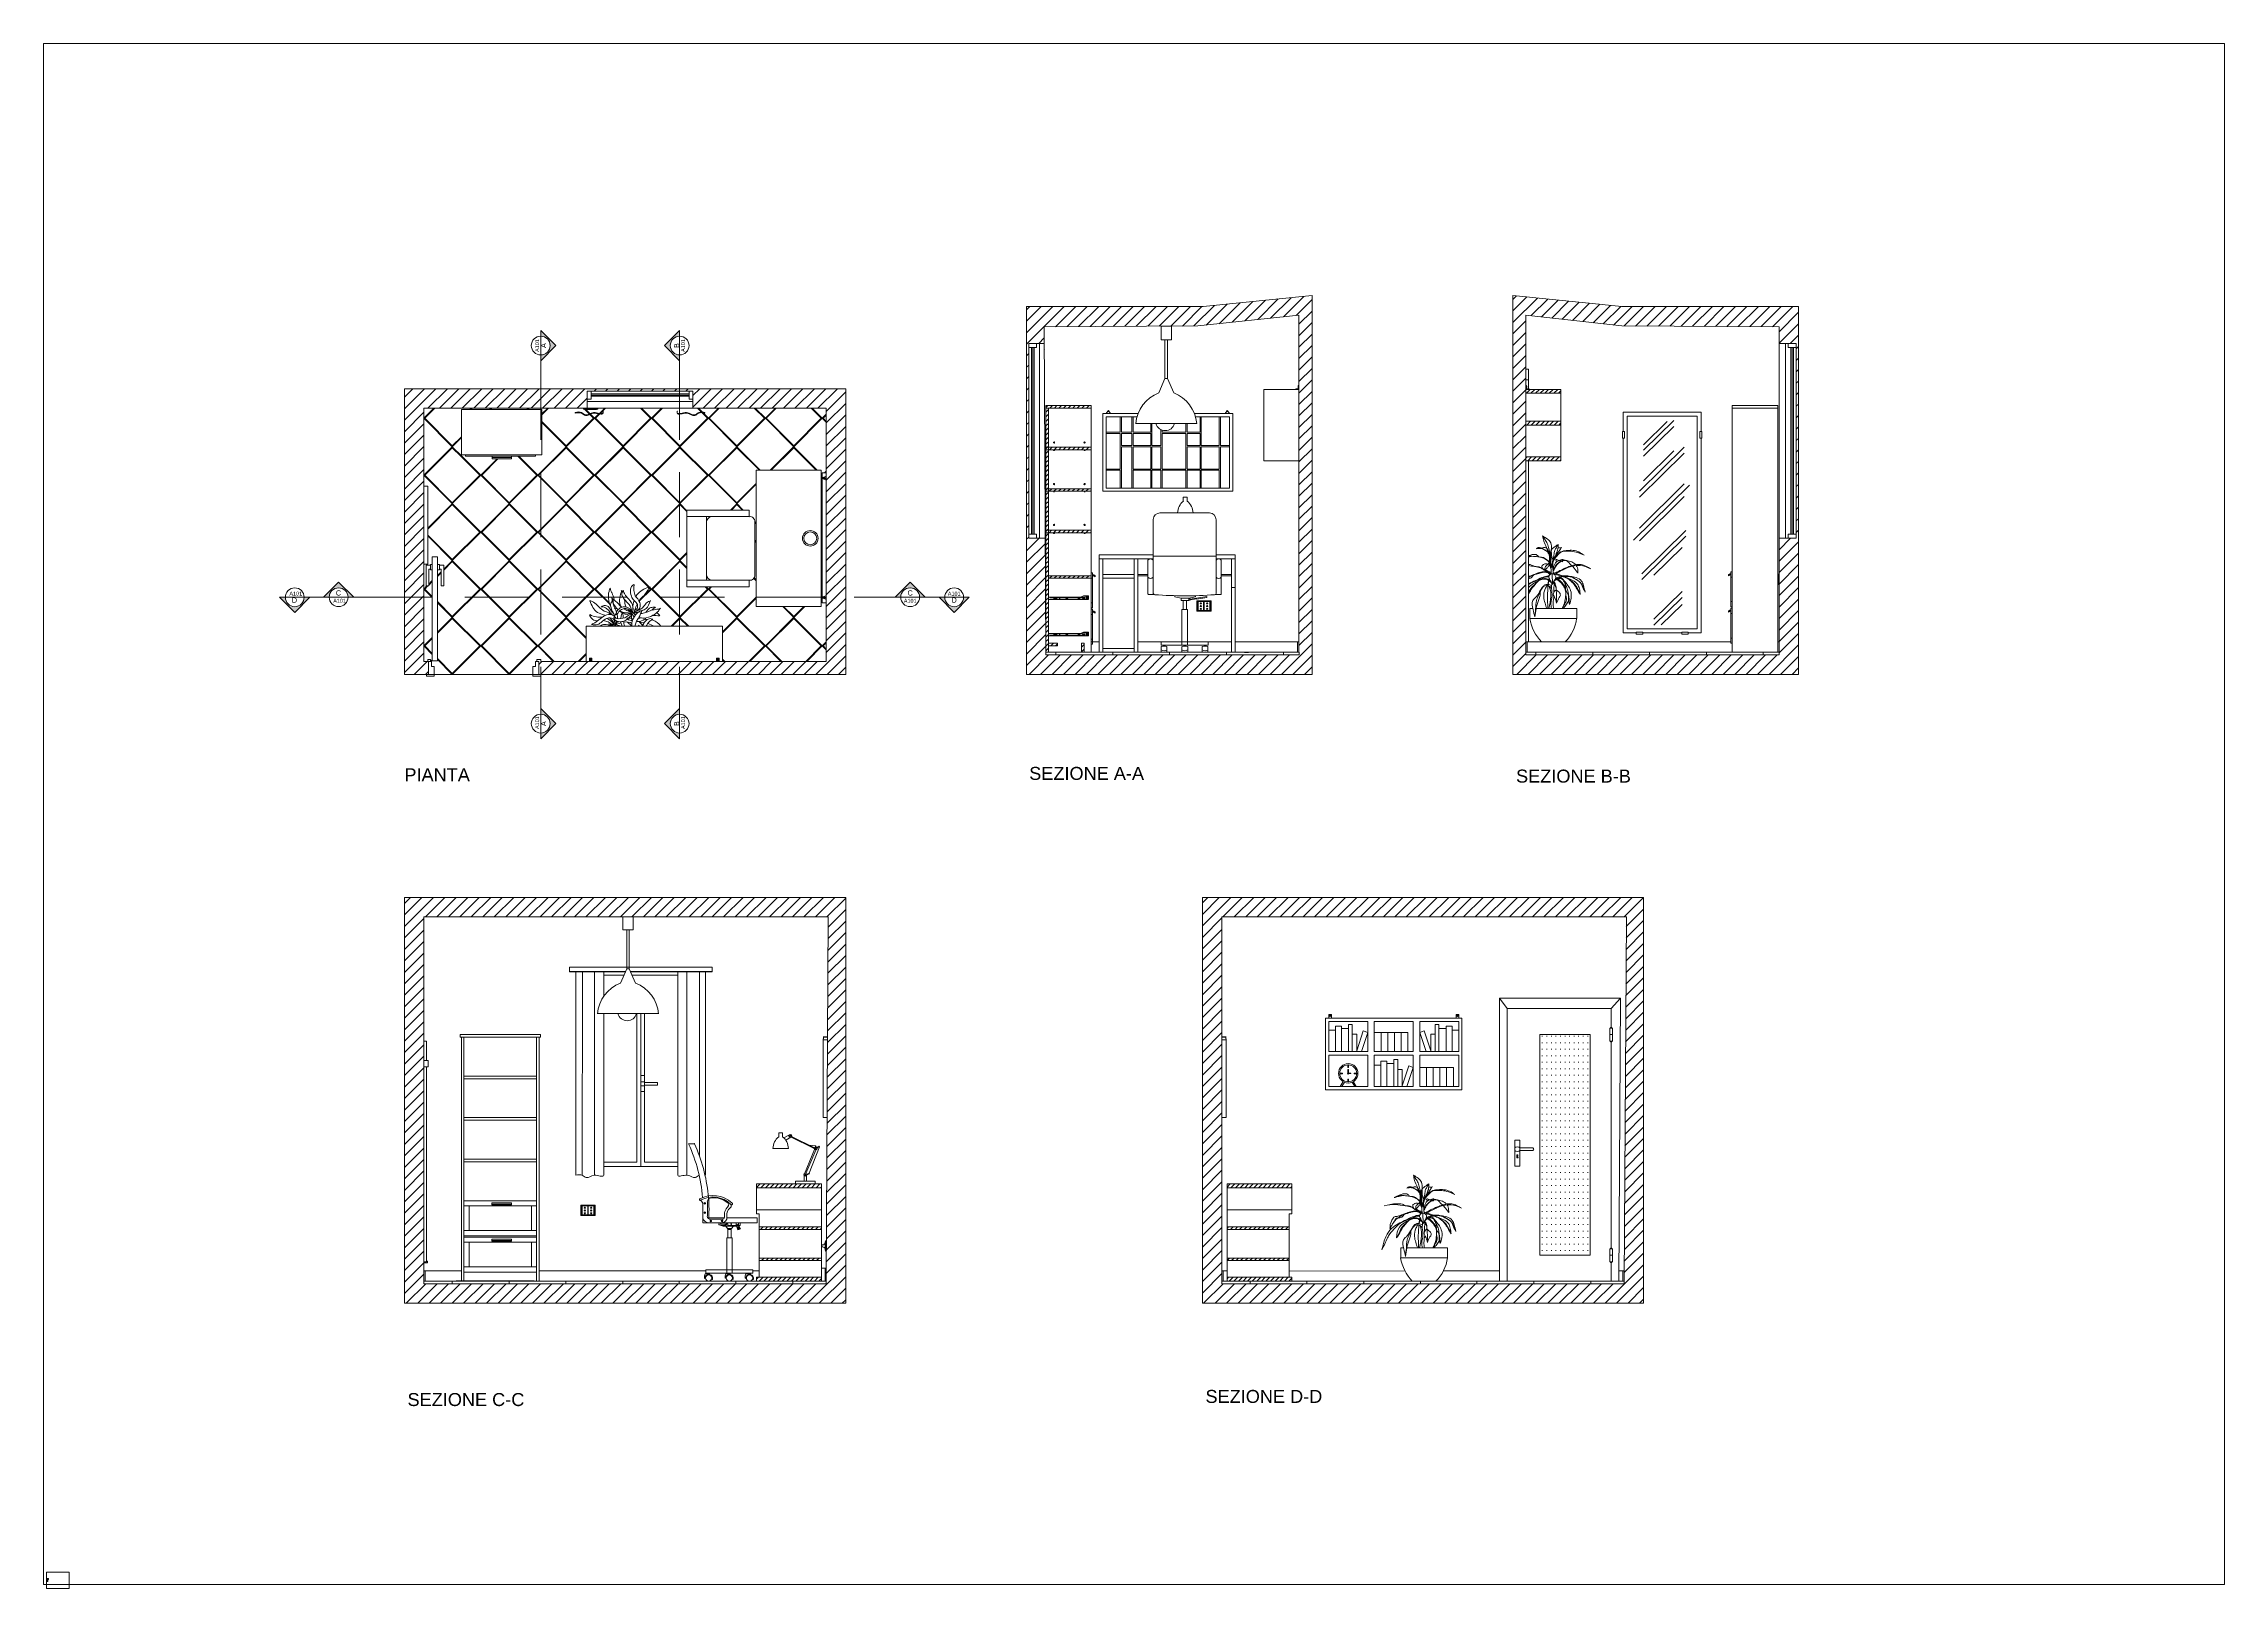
# Paper-space layout 'A 101' of a CAD drawing. Header units: inches, sheet in millimetres. Extents: x 0 to 840, y 1 to 596.
# The model-space entities are those that its viewports show. They can reach past a viewport. Long polylines and large blocks are cut down to what shows.
import ezdxf
from ezdxf.enums import TextEntityAlignment as Align

# ---------------------------------------------------------------- set-up
doc = ezdxf.new("R2010")
doc.units = ezdxf.units.IN
doc.header["$MEASUREMENT"] = 0
doc.linetypes.add('HIDDEN', pattern=[0.375, 0.25, -0.125])
for name, color, linetype, lineweight in [('A-ANNO-SYMB', 3, 'Continuous', 18), ('accessori', 5, 'Continuous', 9), ('accessori1', 30, 'Continuous', 5), ('finestre', 4, 'Continuous', 13), ('illuminazione', 2, 'Continuous', 13), ('linee prospetti', 1, 'Continuous', 18), ('mobili', 3, 'Continuous', 15), ('trame', 7, 'Continuous', 5)]:
    doc.layers.add(name, color=color, linetype=linetype, lineweight=lineweight)
doc.layers.add('piante', color=7, linetype='Continuous', lineweight=9, true_color=0x007a00)
doc.styles.add('ARIAL', font='Arial.ttf')
doc.styles.get("Standard").update_dxf_attribs({"font": 'Arial.ttf'})
pattern_1 = [(45, (-4015.3084, -5984.924), (-1.7677675, 1.7677675), [])]

# ---------------------------------------------------------------- blocks, each defined once
blk = doc.blocks.new('SYMBOL')
at = {"layer": 'A-ANNO-SYMB', "linetype": 'Continuous', "lineweight": 20}
h = blk.add_hatch(color=256, dxfattribs=at)
h.dxf.hatch_style = 1
h.paths.add_polyline_path([(11.206, 4.948), (11.316, 4.948, -1), (11.678, 4.948), (11.788, 4.948), (11.497, 5.241)])
at = {"linetype": 'Continuous', "lineweight": 20}
blk.add_line((11.316, 4.948), (11.678, 4.948), dxfattribs=at)
at = {"layer": 'A-ANNO-SYMB', "linetype": 'Continuous', "lineweight": 20}
for p, q in [((11.206, 4.948), (11.497, 5.241)), ((11.788, 4.948), (11.497, 5.241)), ((11.316, 4.948), (11.206, 4.948)), ((11.678, 4.948), (11.788, 4.948))]:
    blk.add_line(p, q, dxfattribs=at)
blk.add_circle((11.497, 4.948), 0.181, dxfattribs=at)
for tag, p in [('TAVOLA', (11.497, 5.08)), ('SEZIONE', (11.497, 4.918))]:
    blk.add_attdef(tag, text='', height=0.1, dxfattribs=at).set_placement(p, align=Align.TOP_CENTER)

msp = doc.modelspace()

# ---------------------------------------------------------------- hatches: boundary and pattern name
at = {"layer": 'trame'}
h = msp.add_hatch(dxfattribs=at)
h.set_pattern_fill('ANSI31', color=256, scale=50)
h.set_pattern_definition([(45, (-1058.654, -357.128), (-4.419417, 4.419417), [])])
h.paths.add_polyline_path([(-204.6, 1.3), (-204.6, -13.7), (15.4, -13.7), (15.4, 1.3), (15.4, 263.1), (15.4, 278.1), (-68.5, 269.7), (-189.6, 269.7), (-204.6, 269.7)])
h.paths.add_polyline_path([(5.4, 1.3), (5.4, 3.3), (-189.6, 3.3), (-189.6, 1.3)], flags=16)
h.paths.add_polyline_path([(-189.6, 3.3), (5.3, 3.3), (5.3, 263.1), (-72.5, 254.7), (-190.9, 254.1)], flags=16)
h.paths.add_polyline_path([(-190.9, 241.3), (-202.9, 241.3), (-202.9, 91.3), (-190.1, 91.3)], flags=16)
h = msp.add_hatch(dxfattribs=at)
h.set_pattern_fill('ANSI31', color=256, scale=50)
h.set_pattern_definition([(45, (-721.3845, 382.284), (-4.419417, 4.419417), [])])
h.paths.add_polyline_path([(170.2, 278.1), (170.2, 263.1), (170.2, 1.3), (170.2, -13.7), (390.2, -13.7), (390.2, 1.3), (390.2, 269.7), (375.2, 269.7), (254.1, 269.7)])
h.paths.add_polyline_path([(254.1, 254.7), (375.2, 254.1), (375.2, 241.3), (388.5, 241.3), (388.5, 91.3), (375.2, 91.3), (375.2, 3.3), (375.2, 1.3), (180.2, 1.3), (180.2, 3.3), (180.2, 263.1)], flags=16)
h = msp.add_hatch(dxfattribs=at)
h.set_pattern_fill('ANSI31', color=256, scale=50.000016)
h.set_pattern_definition([(45, (-3815.533, 753.904), (-4.419419, 4.419419), [])])
h.paths.add_polyline_path([(-668.9, 191.3), (-543.1, 191.3), (-543.1, 204.5), (-461.6, 204.5), (-461.6, 191.3), (-358.9, 191.3), (-358.9, -3.7), (-578.9, -3.7), (-578.9, -2.2), (-581.9, -2.2), (-581.9, -3.7), (-580.4, -3.7), (-580.4, -13.7), (-343.9, -13.7), (-343.9, 206.3), (-683.9, 206.3), (-683.9, 176.3), (-683.9, -13.7), (-665.4, -13.7), (-665.4, -3.7), (-668.9, -3.7)])
h = msp.add_hatch(dxfattribs=at)
h.set_pattern_fill('ANSI31', color=256, scale=20.000006)
h.set_pattern_definition([(45, (-396.5413, -3.052), (-1.767768, 1.767768), [])])
h.paths.add_polyline_path([(207.2, 205.8), (180.2, 205.8), (180.2, 202.8), (207.2, 202.8)])
h.paths.add_polyline_path([(207.2, 181.3), (180.2, 181.3), (180.2, 178.3), (207.2, 178.3)])
h.paths.add_polyline_path([(207.2, 153.8), (180.2, 153.8), (180.2, 150.8), (207.2, 150.8)])
h = msp.add_hatch(dxfattribs=at)
h.set_pattern_fill('ANSI31', color=256, scale=20.000006)
h.set_pattern_definition(pattern_1)
h.paths.add_polyline_path([(-154.7, 191.3), (-154.7, 193.3), (-189.7, 193.3), (-189.7, 191.3)])
h.paths.add_polyline_path([(-187.7, 191.3), (-189.7, 191.3), (-189.7, 3.3), (-187.7, 3.3)], flags=17)
h = msp.add_hatch(dxfattribs=at)
h.set_pattern_fill('ANSI31', color=256, scale=20.000006)
h.set_pattern_definition(pattern_1)
h.paths.add_polyline_path([(-154.7, 161.3), (-189.7, 161.3), (-189.7, 159.3), (-154.7, 159.3)])
h = msp.add_hatch(dxfattribs=at)
h.set_pattern_fill('ANSI31', color=256, scale=20.000006)
h.set_pattern_definition(pattern_1)
h.paths.add_polyline_path([(-154.7, 129.3), (-187.7, 129.3), (-187.7, 127.3), (-154.7, 127.3)])
h = msp.add_hatch(dxfattribs=at)
h.set_pattern_fill('ANSI31', color=256, scale=20.000006)
h.set_pattern_definition(pattern_1)
h.paths.add_polyline_path([(-154.7, 97.3), (-187.7, 97.3), (-187.7, 95.3), (-154.7, 95.3)])
h = msp.add_hatch(dxfattribs=at)
h.set_pattern_fill('ANSI31', color=256, scale=20.000006)
h.set_pattern_definition(pattern_1)
h.paths.add_polyline_path([(-154.7, 62.3), (-187.7, 62.3), (-187.7, 60.3), (-154.7, 60.3)])
h = msp.add_hatch(dxfattribs=at)
h.set_pattern_fill('ANSI31', color=256, scale=20.000006)
h.set_pattern_definition(pattern_1)
h.paths.add_polyline_path([(-180.7, 10.3), (-187.7, 10.3), (-187.7, 8.3), (-180.7, 8.3)])
h.paths.add_polyline_path([(-160.2, 10.3), (-162.2, 10.3), (-162.2, 3.3), (-160.2, 3.3)])
h = msp.add_hatch(dxfattribs=at)
h.set_pattern_fill('ANSI31', color=256, scale=50)
h.set_pattern_definition([(45, (-54180.0226, 7478.361), (-4.4194174, 4.4194174), [])])
h.paths.add_polyline_path([(-683.9, -185.6), (-683.9, -468.2), (-683.9, -498.2), (-373.9, -498.2), (-343.9, -498.2), (-343.9, -185.6)])
h.paths.add_polyline_path([(-357.3, -200.6), (-359, -481.2), (-359, -483.2), (-669, -483.2), (-669, -481.2), (-669, -200.6)], flags=16)
h = msp.add_hatch(dxfattribs=at)
h.set_pattern_fill('ANSI31', color=256, scale=50)
h.set_pattern_definition([(45, (-53008.828, 7478.361), (-4.4194174, 4.4194174), [])])
h.paths.add_polyline_path([(-69.1, -468.2), (-69.1, -498.2), (240.9, -498.2), (270.9, -498.2), (270.9, -185.6), (-69.1, -185.6)])
h.paths.add_polyline_path([(-54.1, -200.6), (257.6, -200.6), (255.9, -481.2), (255.9, -483.2), (-54.1, -483.2), (-54.1, -481.2)], flags=16)
h = msp.add_hatch(dxfattribs=at)
h.set_pattern_fill('ACAD_ISO07W100', color=256)
h.set_pattern_definition([(0, (-83.925, -487.5706), (0, 5), [0.5, -3])])
h.paths.add_polyline_path([(229.8, -291.2), (190.8, -291.2), (190.8, -461.2), (229.8, -461.2)])
h = msp.add_hatch(dxfattribs=at)
h.set_pattern_fill('ANSI31', color=256, scale=20.000006)
h.set_pattern_definition([(45, (-3010.3327, -6584.7674), (-1.7677675, 1.7677675), [])])
h.paths.add_polyline_path([(-362.5, -406.2), (-412.5, -406.2), (-412.5, -409.2), (-362.5, -409.2)])
h.paths.add_polyline_path([(-362.5, -439.4), (-410.5, -439.4), (-410.5, -441.4), (-362.5, -441.4)])
h.paths.add_polyline_path([(-362.5, -463.4), (-410.5, -463.4), (-410.5, -465.4), (-362.5, -465.4)])
h.paths.add_polyline_path([(-362.5, -478.2), (-412.5, -478.2), (-412.5, -478.9), (-412.5, -481.2), (-362.5, -481.2)])
h = msp.add_hatch(dxfattribs=at)
h.set_pattern_fill('ANSI31', color=256, scale=20.000006)
h.set_pattern_definition([(45, (-2750.7323, -6584.7674), (-1.7677675, 1.7677675), [])])
h.paths.add_polyline_path([(-50.1, -406.2), (-0.1, -406.2), (-0.1, -409.2), (-50.1, -409.2)])
h.paths.add_polyline_path([(-50.1, -439.4), (-2.1, -439.4), (-2.1, -441.4), (-50.1, -441.4)])
h.paths.add_polyline_path([(-50.1, -463.4), (-2.1, -463.4), (-2.1, -465.4), (-50.1, -465.4)])
h.paths.add_polyline_path([(-50.1, -478.2), (-0.1, -478.2), (-0.1, -478.9), (-0.1, -481.2), (-50.1, -481.2)])

# ---------------------------------------------------------------- linework, layer by layer
for p, q in [((-36.5, 3.3), (-33.5, 3.3)), ((-584, -481.2), (-644, -481.2))]:
    msp.add_line(p, q)
for points in [[(-437.8, 107.8), (-437.8, 107.8)], [(-437.1, 107.8), (-437.1, 107.8)], [(-418.4, 107.8), (-418.4, 107.8)], [(-413.9, 103.9), (-413.9, 103.9)]]:
    msp.add_lwpolyline(points)
at = {"layer": 'A-ANNO-SYMB'}
for p, q in [((-578.9, 232.3), (-578.9, 217.3)), ((-471.9, 232.3), (-471.9, 217.3)), ((-761.2, 45.7), (-746.2, 45.7)), ((-727.3, 45.7), (-712.3, 45.7)), ((-301.4, 45.7), (-316.4, 45.7)), ((-267.6, 45.7), (-282.6, 45.7)), ((-578.9, -44.5), (-578.9, -29.5)), ((-471.9, -44.5), (-471.9, -29.5))]:
    msp.add_line(p, q, dxfattribs=at)
at = {"layer": 'A-ANNO-SYMB', "linetype": 'HIDDEN', "ltscale": 50}
for p, q in [((-578.9, 217.1), (-578.9, -29.5)), ((-471.9, 217.1), (-471.9, -29.5)), ((-712.3, 45.7), (-316.4, 45.7))]:
    msp.add_line(p, q, dxfattribs=at)
at = {"layer": 'accessori'}
for p, q in [((-552.3, 188), (-552.3, 187.5)), ((-530.8, 189), (-531, 189)), ((-473.8, 189), (-473.6, 189)), ((-452.3, 188), (-452.3, 187.5)), ((-132.5, 172.9), (-132.5, 184.8)), ((-131.5, 184.8), (-131.5, 172.9)), ((-123.5, 184.8), (-123.5, 172.9)), ((-122.5, 184.8), (-122.5, 172.9)), ((-70.9, 184.8), (-70.9, 172.9)), ((-69.9, 184.8), (-69.9, 162.7)), ((-56.2, 184.8), (-56.2, 162.7)), ((-55.2, 184.8), (-55.2, 162.7)), ((-143.2, 172.9), (-132.5, 172.9)), ((-143.2, 171.9), (-132.5, 171.9)), ((-132.5, 144.5), (-132.5, 171.9)), ((-131.5, 172.9), (-123.5, 172.9)), ((-131.5, 171.9), (-131.5, 162.7)), ((-131.5, 171.9), (-123.5, 171.9)), ((-123.5, 171.9), (-123.5, 162.7)), ((-122.5, 172.9), (-108.9, 172.9)), ((-122.5, 171.9), (-122.5, 162.7)), ((-122.5, 171.9), (-108.9, 171.9)), ((-108.9, 179.5), (-108.9, 172.9)), ((-108.9, 171.9), (-108.9, 162.7)), ((-107.9, 179.5), (-107.9, 162.7)), ((-101, 174.9), (-101, 162.7)), ((-100, 174.5), (-100, 172.9)), ((-100, 172.9), (-81.7, 172.9)), ((-100, 171.9), (-100, 144.5)), ((-100, 171.9), (-81.7, 171.9)), ((-81.7, 179.5), (-81.7, 172.9)), ((-81.7, 171.9), (-81.7, 144.5)), ((-80.7, 179.5), (-80.7, 172.9)), ((-80.7, 172.9), (-70.9, 172.9)), ((-80.7, 171.9), (-80.7, 162.7)), ((-80.7, 171.9), (-70.9, 171.9)), ((-70.9, 171.9), (-70.9, 162.7)), ((-131.5, 162.7), (-123.5, 162.7)), ((-131.5, 161.7), (-131.5, 129.8)), ((-131.5, 161.7), (-123.5, 161.7)), ((-123.5, 161.7), (-123.5, 129.8)), ((-122.5, 162.7), (-108.9, 162.7)), ((-122.5, 161.7), (-122.5, 144.5)), ((-122.5, 161.7), (-108.9, 161.7)), ((-108.9, 161.7), (-108.9, 144.5)), ((-107.9, 162.7), (-101, 162.7)), ((-107.9, 161.7), (-107.9, 144.5)), ((-107.9, 161.7), (-101, 161.7)), ((-101, 161.7), (-101, 144.5)), ((-80.7, 162.7), (-70.9, 162.7)), ((-80.7, 161.7), (-80.7, 144.5)), ((-80.7, 161.7), (-70.9, 161.7)), ((-70.9, 161.7), (-70.9, 144.5)), ((-69.9, 162.7), (-56.2, 162.7)), ((-69.9, 161.7), (-69.9, 144.5)), ((-69.9, 161.7), (-56.2, 161.7)), ((-56.2, 161.7), (-56.2, 144.5)), ((-55.2, 162.7), (-48.2, 162.7)), ((-55.2, 161.7), (-55.2, 129.8)), ((-55.2, 161.7), (-48.2, 161.7)), ((-143.2, 144.5), (-132.5, 144.5)), ((-143.2, 143.5), (-132.5, 143.5)), ((-132.5, 129.8), (-132.5, 143.5)), ((-122.5, 144.5), (-108.9, 144.5)), ((-122.5, 143.5), (-122.5, 129.8)), ((-122.5, 143.5), (-108.9, 143.5)), ((-108.9, 143.5), (-108.9, 129.8)), ((-107.9, 144.5), (-101, 144.5)), ((-107.9, 143.5), (-107.9, 129.8)), ((-107.9, 143.5), (-101, 143.5)), ((-101, 143.5), (-101, 129.8)), ((-100, 144.5), (-81.7, 144.5)), ((-100, 143.5), (-100, 129.8)), ((-100, 143.5), (-81.7, 143.5)), ((-81.7, 143.5), (-81.7, 129.8)), ((-80.7, 144.5), (-70.9, 144.5)), ((-80.7, 143.5), (-80.7, 129.8)), ((-80.7, 143.5), (-70.9, 143.5)), ((-70.9, 143.5), (-70.9, 129.8)), ((-69.9, 144.5), (-56.2, 144.5)), ((-69.9, 143.5), (-69.9, 129.8)), ((-69.9, 143.5), (-56.2, 143.5)), ((-56.2, 143.5), (-56.2, 129.8)), ((185.5, 37), (183.3, 37)), ((183.3, 37), (183.3, 29.3)), ((219.3, 37), (188, 37)), ((219.3, 29.3), (219.3, 37)), ((183.3, 29.3), (219.3, 29.3)), ((4.3, 11.3), (4.3, 3.3)), ((180.2, 11.3), (338.2, 11.3)), ((181.2, 11.3), (181.2, 3.3)), ((192.3, 11.3), (210.3, 11.3)), ((374.2, 11.3), (375.2, 11.3)), ((-551.8, -242.8), (-551.8, -399.6)), ((-546.9, -399.6), (-546.8, -242.8)), ((-537.4, -399.6), (-537.4, -242.8)), ((-530.2, -261.5), (-530.2, -242.8)), ((-473.3, -242.8), (-473.3, -399.5)), ((-466.3, -399.5), (-466.3, -242.8)), ((-456.6, -384.5), (-456.6, -242.8)), ((-451.8, -375.3), (-451.8, -242.8)), ((-530.2, -275.1), (-530.2, -398.1)), ((-451.8, -399.5), (-451.8, -375.3)), ((86, -455.5), (83.7, -455.5)), ((83.7, -455.5), (83.7, -463.2)), ((83.7, -463.2), (119.7, -463.2)), ((119.7, -455.5), (88.5, -455.5)), ((119.7, -463.2), (119.7, -455.5)), ((-668, -473.2), (-668, -481.2)), ((-580, -473.2), (-451.7, -473.2)), ((-415.4, -473.2), (-410.5, -473.2)), ((-362.5, -471.2), (-358.9, -471.2)), ((-359.7, -471.2), (-359.7, -481.2)), ((-50.1, -473.2), (-54.1, -473.2)), ((-53.1, -473.2), (-53.1, -481.2)), ((92.7, -481.2), (110.8, -481.2)), ((251.9, -473.2), (255.9, -473.2)), ((254.9, -473.2), (254.9, -481.2))]:
    msp.add_line(p, q, dxfattribs=at)
for points in [[(-145.7, 187.3), (-145.7, 127.3), (-45.7, 127.3), (-45.7, 187.3), (-75.2, 187.3)], [(-118.6, 187.3), (-145.7, 187.3)], [(-143.2, 184.8), (-119.5, 184.8)], [(-74.3, 184.8), (-48.2, 184.8), (-48.2, 129.8), (-143.2, 129.8), (-143.2, 184.8)], [(-154.7, 11.3), (-148.7, 11.3)], [(-118.7, 11.3), (-100.9, 11.3)], [(-64.6, 11.3), (-46.7, 11.3)], [(-43.7, 11.3), (5.3, 11.3)], [(33.4, -287.9), (33.4, -284.8), (38, -284.8), (38, -304.2)], [(43.5, -286.5), (43.5, -283.5), (46.4, -283.5), (46.4, -304.2)], [(113.2, -286.5), (113.2, -283.5), (110.4, -283.5), (110.4, -304.2)], [(123.3, -287.9), (123.3, -284.8), (118.7, -284.8), (118.7, -304.2)], [(-358.3, -355.2), (-361.3, -355.2), (-361.3, -295.2), (-357.9, -295.2)], [(28.4, -304.2), (28.4, -287.9), (33.4, -287.9), (33.4, -304.2)], [(38, -286.5), (43.5, -286.5), (43.5, -304.2)], [(46.4, -304.2), (46.4, -291), (49.8, -291), (49.8, -304.2)], [(49.8, -303.7), (54.9, -288.3), (58.3, -289.5), (53.4, -304.2)], [(63.4, -304.2), (63.4, -289.7), (68.6, -289.7), (68.6, -304.2)], [(68.6, -304.2), (68.6, -289.7), (73.7, -289.7), (73.7, -304.2)], [(73.7, -304.2), (73.7, -289.7), (78.9, -289.7), (78.9, -304.2)], [(78.9, -304.2), (78.9, -289.7), (84.1, -289.7), (84.1, -304.2)], [(84.1, -304.2), (84.1, -289.7), (89.3, -289.7), (89.3, -304.2)], [(106.9, -303.7), (101.8, -288.3), (98.5, -289.5), (103.4, -304.2)], [(110.4, -304.2), (110.4, -291), (106.9, -291), (106.9, -304.2)], [(118.7, -286.5), (113.2, -286.5), (113.2, -304.2)], [(128.4, -304.2), (128.4, -287.9), (123.3, -287.9), (123.3, -304.2)], [(43, -314.6), (43, -316.6), (43.5, -316.6), (43.5, -314.6), (43, -314.6)], [(43.1, -320.7), (43.1, -318.1), (43.4, -318.1), (43.4, -320.7)], [(63.4, -331.2), (63.4, -314.9), (68.4, -314.9), (68.4, -331.2)], [(68.4, -314.9), (68.4, -311.8), (73, -311.8), (73, -331.2)], [(73, -313.5), (78.5, -313.5), (78.5, -331.2)], [(78.5, -313.5), (78.5, -310.5), (81.4, -310.5), (81.4, -331.2)], [(81.4, -331.2), (81.4, -318), (84.8, -318), (84.8, -331.2)], [(84.8, -330.7), (89.9, -315.3), (93.3, -316.5), (88.4, -331.2)], [(128.4, -307.2), (128.4, -331.2), (98.4, -331.2)], [(98.4, -331.2), (98.4, -316.7), (103.6, -316.7), (103.6, -331.2)], [(103.6, -331.2), (103.6, -316.7), (108.7, -316.7), (108.7, -331.2)], [(108.7, -331.2), (108.7, -316.7), (113.9, -316.7), (113.9, -331.2)], [(113.9, -331.2), (113.9, -316.7), (119.1, -316.7), (119.1, -331.2)], [(119.1, -331.2), (119.1, -316.7), (124.3, -316.7), (124.3, -331.2)], [(38.8, -320.9), (36.8, -320.9), (36.8, -321.4), (38.8, -321.4), (38.8, -320.9)], [(40.3, -328), (38.3, -331.2), (37.1, -331.2), (39.4, -327.5)], [(43, -325.7), (43, -327.7), (43.5, -327.7), (43.5, -325.7), (43, -325.7)], [(43.7, -321), (45.4, -321), (45.4, -321.3), (43.7, -321.3)], [(46.3, -328), (48.3, -331.2), (49.5, -331.2), (47.2, -327.5)], [(49.8, -320.9), (47.8, -320.9), (47.8, -321.4), (49.8, -321.4), (49.8, -320.9)], [(-669, -473.2), (-640, -473.2)], [(87, -473.2), (-2.1, -473.4)], [(159.8, -473.2), (116.7, -473.2)]]:
    msp.add_lwpolyline(points, dxfattribs=at)
for radius in [7.49, 6.53, 0.495]:
    msp.add_circle((43.3, -321.1), radius, dxfattribs=at)
for centre, major_axis, start_param, end_param in [((217.4, 35.1), (24.5, 24.5), 2.525696, 3.115268), ((189.9, 32.7), (20.9, 20.9), 4.690951, 5.383738), ((117.8, -457.4), (24.5, 24.5), 2.525696, 3.115268), ((90.3, -459.9), (20.9, 20.9), 4.690951, 5.383738)]:
    msp.add_ellipse(centre, major_axis=major_axis, ratio=1, start_param=start_param, end_param=end_param, dxfattribs=at)
for points in [[(-552.3, 187.5), (-547.5, 187.5), (-544.4, 185.6), (-538.2, 187.5), (-530.8, 187.5), (-530.8, 189)], [(-452.3, 187.5), (-457.2, 187.5), (-460.2, 185.6), (-466.4, 187.5), (-473.8, 187.5), (-473.8, 189)], [(-551.8, -399.6), (-546.9, -399.6), (-543.8, -401.4), (-537.6, -399.6), (-530.2, -399.6), (-530.2, -398.1)]]:
    msp.add_spline(points, degree=3, dxfattribs=at)
for points, knots in [([(-552.3, 188), (-550.6, 188.4), (-547.7, 189), (-543.6, 184.4), (-538.8, 190.2), (-530.7, 185.8), (-530.9, 188.6), (-531, 189)], [0, 0, 0, 0, 0.976585, 1.691101, 2.991752, 4.440506, 4.640964, 4.640964, 4.640964, 4.640964]), ([(-452.3, 188), (-454, 188.4), (-456.9, 189), (-461, 184.4), (-465.8, 190.2), (-474, 185.7), (-473.7, 188.6), (-473.6, 189)], [0, 0, 0, 0, 0.976585, 1.691101, 2.991752, 4.443936, 4.638845, 4.638845, 4.638845, 4.638845]), ([(-456.7, -399.6), (-457.8, -400.1), (-460.5, -403.1), (-465.4, -397.3), (-473.6, -401.9), (-473.3, -398.6), (-473.3, -398.1)], [4.962649, 4.962649, 4.962649, 4.962649, 8.455505, 14.958759, 22.340098, 23.794795, 23.794795, 23.794795, 23.794795])]:
    msp.add_open_spline(points, degree=3, knots=knots, dxfattribs=at)
msp.add_open_spline([(-451.8, -399.5), (-451.9, -399.5), (-452.1, -399.5), (-452.2, -399.4)], degree=3, dxfattribs=at)
at = {"layer": 'accessori1'}
for p, q in [((4.6, 207.4), (4.8, 207.4)), ((180.9, 207.4), (180.7, 207.4)), ((-361.9, 136.8), (-361.9, 138.3)), ((-361.9, 138.3), (-361.7, 138.3)), ((-361.7, 136.8), (-361.9, 136.8)), ((-361.7, 138.3), (-361.7, 137.8)), ((-361.7, 137.3), (-361.7, 136.8)), ((-361.6, 137.8), (-358.9, 137.8)), ((-358.9, 137.3), (-361.6, 137.3)), ((-361.9, 44.8), (-361.9, 46.3)), ((-361.9, 46.3), (-361.7, 46.3)), ((-361.7, 44.8), (-361.9, 44.8)), ((-361.7, 46.3), (-361.7, 45.8)), ((-361.7, 45.3), (-361.7, 44.8)), ((-361.6, 45.8), (-358.9, 45.8)), ((-358.9, 45.3), (-361.6, 45.3)), ((-541.4, -3.2), (-539.4, -3.2)), ((-443.4, -3.2), (-441.4, -3.2)), ((244.8, -286.2), (244.8, -296.2)), ((244.8, -291.1), (246.8, -291.1)), ((244.8, -291.2), (246.8, -291.2)), ((-498.8, -322.7), (-501.8, -322.7)), ((-498.8, -335.2), (-501.8, -335.2)), ((-498.8, -322.7), (-498.8, -335.2)), ((173.1, -386.3), (174.1, -386.3)), ((-362.5, -453.6), (-362.2, -453.6)), ((-362.2, -454.5), (-362.5, -454.5)), ((-362.2, -453.8), (-362.2, -454.3)), ((244.8, -456.2), (244.8, -466.2)), ((244.8, -461.1), (246.8, -461.1)), ((244.8, -461.2), (246.8, -461.2))]:
    msp.add_line(p, q, dxfattribs=at)
for points in [[(5.3, 205.8), (5.3, 208.8), (4.8, 208.8), (4.8, 206.3), (2.8, 206.3), (2.8, 205.8)], [(4.8, 208.4), (4.6, 208.4), (4.6, 207.4), (4.6, 207.4)], [(180.2, 205.8), (180.2, 208.8), (180.7, 208.8), (180.7, 206.3), (182.7, 206.3), (182.7, 205.8)], [(180.7, 208.4), (180.9, 208.4), (180.9, 207.4), (180.9, 207.4)], [(-534.8, 191.3), (-534.8, 190.7), (-545.9, 190.7), (-545.9, 191.3)], [(-544.9, 190.7), (-544.9, 190.3), (-535.8, 190.3), (-535.8, 190.7)], [(-143.2, 187.3), (-141.9, 189.1)], [(-139.9, 187.3), (-141.1, 189.1)], [(-51.6, 187.3), (-50.3, 189.1)], [(-48.2, 187.3), (-49.5, 189.1)], [(255.2, 173.3), (256.2, 173.3), (256.2, 168.3), (254.7, 168.3), (254.7, 173.3), (255.2, 173.3)], [(314.7, 173.3), (315.7, 173.3), (315.7, 168.3), (314.2, 168.3), (314.2, 173.3), (314.7, 173.3)], [(-358.9, 139), (-361.7, 137.8), (-361.7, 137.3), (-358.9, 136)], [(-358.9, 139), (-361.6, 137.8), (-361.6, 137.3), (-358.9, 136.1)], [(-663.9, 70.3), (-667.1, 70.3), (-667.1, 65.3)], [(-667.1, 65.4), (-667.1, 54.4), (-665.1, 54.4), (-665.1, 65.4), (-665.1, 67.4), (-663.9, 67.4)], [(-662.4, 70.8), (-663.9, 70.8), (-663.9, 66.8), (-662.4, 66.8)], [(-658.4, 70.8), (-656.9, 70.8), (-656.9, 66.8), (-658.4, 66.8)], [(-656.9, 70.3), (-653.6, 70.3), (-653.6, 65.3)], [(-653.6, 65.4), (-653.6, 54.4), (-655.6, 54.4), (-655.6, 65.4), (-655.6, 67.4), (-656.9, 67.4)], [(374.6, 62.7), (374.3, 62.7), (374.3, 56.5), (374.6, 56.5)], [(375.2, 55.5), (374.6, 55.5), (374.6, 63.6), (375.2, 63.6)], [(-358.9, 47), (-361.7, 45.8), (-361.7, 45.3), (-358.9, 44)], [(-358.9, 47), (-361.6, 45.8), (-361.6, 45.3), (-358.9, 44.1)], [(-73.3, 42.4), (-73.3, 42.9), (-62.3, 42.9), (-62.3, 34.9), (-73.3, 34.9), (-73.3, 42.9)], [(-72.8, 35.4), (-62.8, 35.4), (-62.8, 42.4), (-72.8, 42.4), (-72.8, 35.4)], [(-72.3, 42.4), (-68.1, 42.4), (-68.1, 35.4), (-72.3, 35.4), (-72.3, 42.4)], [(-67.3, 42.4), (-63.3, 42.4), (-63.3, 35.4), (-67.6, 35.4), (-67.6, 42.4)], [(265.2, 17.8), (265.2, 18.8), (270.2, 18.8), (270.2, 17.3), (265.2, 17.3), (265.2, 17.8)], [(300.2, 17.8), (300.2, 18.8), (305.2, 18.8), (305.2, 17.3), (300.2, 17.3), (300.2, 17.8)], [(-663.2, -3.3), (-663.2, -3.3), (-663.2, -3.7)], [(-663, -3.7), (-663, -3.4)], [(-662.4, -2.9), (-662.8, -2.9)], [(-662.7, -3.1), (-662.4, -3.1)], [(-539.4, -3.7), (-539.4, -1.2), (-541.4, -1.2), (-541.4, -3.7)], [(-441.4, -3.7), (-441.4, -1.2), (-443.4, -1.2), (-443.4, -3.7)], [(28.4, -278.7), (28.4, -275.7), (30.4, -275.7), (30.4, -278.7)], [(126.4, -278.7), (126.4, -275.7), (128.4, -275.7), (128.4, -278.7)], [(-361.3, -295.2), (-360.9, -293.2), (-360.9, -293)], [(-361.2, -295.2), (-360.8, -293.2), (-360.8, -293)], [(-360.9, -293), (-360.9, -292.6), (-361.1, -292.6), (-361.1, -293.6), (-360.9, -293.6), (-360.9, -293.5)], [(-357.9, -293), (-360.9, -293)], [(-357.9, -293.2), (-360.8, -293.2)], [(-54.1, -293), (-51.1, -293)], [(-54.1, -293.2), (-51.2, -293.2)], [(-50.8, -295.2), (-51.1, -293.2), (-51.2, -293)], [(-50.8, -295.2), (-51.2, -293.2), (-51.2, -293)], [(-51.1, -293), (-51.1, -292.6), (-50.9, -292.6), (-50.9, -293.6), (-51.1, -293.6), (-51.1, -293.5)], [(244.8, -286.2), (246.8, -286.2), (246.8, -296.2), (244.8, -296.2)], [(245.3, -286.2), (245.3, -285.7), (246.3, -285.7), (246.3, -286.2)], [(245.3, -296.2), (245.3, -296.7), (246.3, -296.7), (246.3, -296.2)], [(-669, -316.2), (-665.5, -316.2), (-665.5, -311.2), (-669, -311.2)], [(-501.8, -322.7), (-501.8, -335.2)], [(-498.8, -330.7), (-498.8, -327.7), (-501.8, -327.7), (-501.8, -330.7), (-498.8, -330.7)], [(-498.8, -328.2), (-488.8, -328.2), (-488.8, -330.2), (-498.8, -330.2)], [(171.6, -372.5), (175.6, -372.5), (175.6, -392.5), (171.6, -392.5), (171.6, -372.5)], [(173.3, -384.6), (173.1, -386.3)], [(173.8, -384.6), (174.1, -386.3)], [(175.6, -378.5), (185.6, -378.5)], [(185.6, -380.5), (175.6, -380.5)], [(-547.9, -423.2), (-547.9, -422.7), (-536.9, -422.7), (-536.9, -430.7), (-547.9, -430.7), (-547.9, -422.7)], [(-547.4, -430.2), (-537.4, -430.2), (-537.4, -423.2), (-547.4, -423.2), (-547.4, -430.2)], [(-546.9, -423.2), (-542.7, -423.2), (-542.7, -430.2), (-546.9, -430.2), (-546.9, -423.2)], [(-541.9, -423.2), (-537.9, -423.2), (-537.9, -430.2), (-542.2, -430.2), (-542.2, -423.2)], [(-362.2, -453.8), (-362.2, -453.3), (-361.7, -453.3)], [(-359.4, -451), (-359.8, -451), (-359.8, -457.2), (-359.4, -457.2)], [(-358.8, -458.1), (-359.4, -458.1), (-359.4, -450), (-358.8, -450)], [(-669, -467.2), (-666, -467.2), (-666, -465.7), (-667, -465.7)], [(-362.2, -454.3), (-362.2, -454.8), (-361.7, -454.8)], [(244.8, -456.2), (246.8, -456.2), (246.8, -466.2), (244.8, -466.2)], [(245.3, -456.2), (245.3, -455.7), (246.3, -455.7), (246.3, -456.2)], [(245.3, -466.2), (245.3, -466.7), (246.3, -466.7), (246.3, -466.2)]]:
    msp.add_lwpolyline(points, dxfattribs=at)
for centre, radius in [((-141.5, 189.1), 0.396), ((-49.9, 189.1), 0.396), ((-70.3, 41), 0.453), ((-70.3, 38.9), 0.453), ((-70.3, 36.8), 0.453), ((-65.4, 41), 0.453), ((-65.4, 38.9), 0.453), ((-65.4, 36.8), 0.453), ((-663, -3.1), 0.25), ((-540.4, -2.1), 0.5), ((-442.4, -2.2), 0.5), ((29.4, -276.7), 0.5), ((127.4, -276.7), 0.5), ((-544.9, -424.6), 0.453), ((-544.9, -426.8), 0.453), ((-544.9, -428.9), 0.453), ((-540, -424.6), 0.453), ((-540, -426.8), 0.453), ((-540, -428.9), 0.453)]:
    msp.add_circle(centre, radius, dxfattribs=at)
for centre, radius, start, end in [((173.6, -380.6), 2.85, 45.5061, 134.4939), ((173.6, -378.5), 2.85, 225.5061, 314.4939), ((173.6, -384.3), 0.394, 312.9415, 232.2284), ((185.3, -379.5), 1.04, 285.9408, 74.0592), ((-361.6, -451.6), 1.68, 269.2575, 322.102), ((-359.7, -453.2), 0.885, 95.5072, 144.0758), ((-361.6, -456.4), 1.68, 37.898, 90.7425), ((-359.7, -454.8), 0.885, 215.9242, 264.4928)]:
    msp.add_arc(centre, radius, start, end, dxfattribs=at)
at = {"layer": 'finestre', "lineweight": 5, "ltscale": 0.001}
for p, q in [((-202.9, 238.2), (-196.8, 238.2)), ((388.5, 238.2), (382.3, 238.2)), ((-540.1, 204.5), (-540.1, 198.4)), ((-464.6, 204.5), (-464.6, 198.4)), ((-202.9, 94.3), (-196.8, 94.3)), ((388.5, 94.3), (382.3, 94.3))]:
    msp.add_line(p, q, dxfattribs=at)
at = {"layer": 'finestre', "lineweight": 5}
for p, q in [((-200.8, 238.2), (-200.8, 94.3)), ((-199.8, 238.2), (-199.8, 94.3)), ((-198.8, 238.2), (-198.8, 94.3)), ((-196.8, 241.3), (-196.8, 238.2)), ((-194.7, 91.3), (-194.7, 241.3)), ((380.3, 91.3), (380.3, 241.3)), ((382.3, 241.3), (382.3, 238.2)), ((384.4, 238.2), (384.4, 94.3)), ((385.4, 238.2), (385.4, 94.3)), ((386.4, 238.2), (386.4, 94.3)), ((-540.1, 202.5), (-464.6, 202.5)), ((-543.1, 198.4), (-540.1, 198.4)), ((-461.6, 196.4), (-543.1, 196.4)), ((-540.1, 201.5), (-464.6, 201.5)), ((-540.1, 200.5), (-464.6, 200.5)), ((-464.6, 198.4), (-461.6, 198.4)), ((-196.8, 94.3), (-196.8, 91.3)), ((382.3, 94.3), (382.3, 91.3))]:
    msp.add_line(p, q, dxfattribs=at)
at = {"layer": 'finestre'}
for p, q in [((-509.8, -242.5), (-446.8, -242.5)), ((-501.8, -275.1), (-501.8, -392.8)), ((-498.8, -275.1), (-498.8, -389.4))]:
    msp.add_line(p, q, dxfattribs=at)
for points in [[(-190.9, 241.3), (-202.9, 241.3), (-202.9, 91.3), (-190.1, 91.3)], [(375.2, 241.3), (388.5, 241.3), (388.5, 91.3), (375.2, 91.3)], [(-543.1, 191.3), (-543.1, 204.5), (-461.6, 204.5), (-461.6, 191.3)], [(-546.8, -242.8), (-556.8, -242.8), (-556.8, -239.4), (-446.8, -239.4), (-446.8, -242.8), (-509.7, -242.8)], [(-556.8, -242.5), (-556.8, -242.5), (-513.5, -242.5)], [(-513.6, -242.8), (-546.8, -242.8)], [(-530.2, -245.4), (-514.8, -245.4)], [(-508.5, -245.4), (-498.8, -245.4)], [(-498.8, -245.4), (-473.3, -245.4)], [(-504.8, -275.1), (-504.8, -389.4)], [(-504.8, -389.4), (-530.2, -389.4)], [(-473.3, -392.8), (-530.2, -392.8)], [(-473.3, -389.4), (-498.8, -389.4)]]:
    msp.add_lwpolyline(points, dxfattribs=at)
at = {"layer": 'illuminazione'}
for p, q in [((-120.5, 179.5), (-73.3, 179.5)), ((-535.2, -275.1), (-488.1, -275.1)), ((-400, -379), (-388, -379)), ((-367, -376.9), (-372.5, -376.3))]:
    msp.add_line(p, q, dxfattribs=at)
for points in [[(-97.9, 244.1), (-100.9, 244.1), (-100.9, 254.6), (-92.9, 254.6), (-92.9, 244.1), (-95.9, 244.1)], [(-95.9, 244.1), (-95.9, 214.1), (-97.9, 214.1), (-97.9, 244.1), (-95.9, 244.1)], [(-97.9, 214.1), (-102.7, 203.2)], [(-95.9, 214.1), (-91.1, 203.2)], [(-512.6, -210.6), (-515.6, -210.6), (-515.6, -200.6), (-507.6, -200.6), (-507.6, -210.6), (-510.6, -210.6)], [(-510.6, -210.6), (-510.6, -240.6), (-512.6, -240.6), (-512.6, -210.6), (-510.6, -210.6)], [(-512.6, -240.6), (-517.5, -251.5)], [(-510.6, -240.6), (-505.8, -251.5)], [(-395.5, -370), (-395.5, -367), (-392.5, -367), (-392.5, -370)], [(-387.2, -368.4), (-391.5, -370.9)], [(-386.1, -370.3), (-390.1, -372.6)], [(-368.1, -379), (-385.9, -370.2)], [(-385.6, -369.7), (-368, -378.5)], [(-375.7, -398.4), (-369.7, -384), (-367.9, -379.7)], [(-367, -380.2), (-374.6, -398.2)], [(-372.1, -397.9), (-364.2, -377.6)], [(-366.4, -378.1), (-367, -376.9), (-367.4, -377.1), (-367, -377.9)], [(-366, -378.5), (-364.2, -377.6), (-364.5, -377.2), (-366.4, -378.1)], [(-376, -399.7), (-376, -404.2)], [(-373.9, -399.4), (-371.9, -398.4), (-372.1, -397.9), (-374, -398.9)], [(-374, -404.2), (-374, -399.7)], [(-367.5, -406.2), (-367.5, -404.2), (-382.5, -404.2), (-382.5, -406.2)]]:
    msp.add_lwpolyline(points, dxfattribs=at)
for centre, radius in [((-386.6, -369.3), 1.12), ((-386.6, -369.3), 0.292), ((-367, -379), 1.12), ((-367, -379), 0.292), ((-375, -399.2), 1.12), ((-375, -399.2), 0.292)]:
    msp.add_circle(centre, radius, dxfattribs=at)
for centre, radius, start, end in [((-92.4, 177), 28.1, 111.4774, 174.8226), ((-101.4, 177), 28.1, 5.1774, 68.5226), ((-97.7, 181.5), 7.44, 195.6007, 344.3993), ((-507.2, -277.7), 28.1, 111.4774, 174.8226), ((-516.1, -277.7), 28.1, 5.1774, 68.5226), ((-512.2, -273.1), 7.44, 195.6007, 344.3993), ((-387.7, -379.4), 12.3, 129.5067, 178.1522), ((-400.3, -379.4), 12.3, 1.8478, 50.4933)]:
    msp.add_arc(centre, radius, start, end, dxfattribs=at)
at = {"layer": 'linee prospetti'}
for points in [[(15.4, 1.3), (15.4, 1.3), (15.4, 263.1), (15.4, 278.1), (-68.5, 269.7), (-189.6, 269.7), (-204.6, 269.7), (-204.6, 1.3), (-204.6, -13.7), (15.4, -13.7), (15.4, 1.3)], [(170.2, 1.3), (170.2, 1.3), (170.2, 263.1), (170.2, 278.1), (254.1, 269.7), (375.2, 269.7), (390.2, 269.7), (390.2, 1.3), (390.2, -13.7), (170.2, -13.7), (170.2, 1.3)], [(-190.9, 254.1), (-189.6, 3.3), (5.3, 3.3), (5.3, 263.1), (-72.5, 254.7), (-190.9, 254.1)], [(375.2, 254.1), (375.2, 3.3), (180.2, 3.3), (180.2, 263.1), (254.1, 254.7), (375.2, 254.1)], [(-683.9, 176.3), (-683.9, 206.3), (-343.9, 206.3), (-343.9, -13.7), (-683.9, -13.7), (-683.9, 206.3)], [(-668.9, -3.7), (-668.9, 191.3), (-358.9, 191.3), (-358.9, -3.7), (-578.9, -3.7)], [(-189.6, 3.3), (-189.6, 1.3), (5.4, 1.3), (5.4, 3.3)], [(180.2, 3.3), (180.2, 1.3), (375.2, 1.3), (375.2, 3.3)], [(-668.9, -3.7), (-665.4, -3.7)], [(-683.9, -468.2), (-683.9, -498.2), (-373.9, -498.2), (-343.9, -498.2), (-343.9, -185.6), (-683.9, -185.6), (-683.9, -468.2)], [(-669, -200.6), (-357.3, -200.6), (-359, -481.2), (-669, -481.2), (-669, -200.6)], [(-69.1, -468.2), (-69.1, -498.2), (240.9, -498.2), (270.9, -498.2), (270.9, -185.6), (-69.1, -185.6), (-69.1, -468.2)], [(-54.1, -200.6), (257.6, -200.6), (255.9, -481.2), (-54.1, -481.2), (-54.1, -200.6)], [(-669, -481.2), (-669, -483.2), (-359, -483.2), (-359, -481.2)], [(-54.1, -481.2), (-54.1, -483.2), (255.9, -483.2), (255.9, -481.2)]]:
    msp.add_lwpolyline(points, dxfattribs=at)
at = {"layer": 'mobili'}
for p, q in [((207.2, 202.8), (180.2, 202.8)), ((182.2, 213.3), (182.2, 206.3)), ((-154.7, 191.3), (-189.7, 191.3)), ((-187.7, 191.3), (-187.7, 3.3)), ((339.2, 191.3), (374.2, 191.3)), ((207.2, 181.3), (180.2, 181.3)), ((207.2, 178.3), (180.2, 178.3)), ((-601.4, 153.3), (-601.4, 154.3)), ((-189.7, 161.3), (-154.7, 161.3)), ((-189.7, 159.3), (-154.7, 159.3)), ((-183.7, 159), (-183.7, 158.8)), ((-183.1, 159), (-183.1, 158.8)), ((-160.1, 159), (-160.1, 158.8)), ((-159.5, 159), (-159.5, 158.8)), ((207.2, 153.8), (180.2, 153.8)), ((182.2, 150.8), (182.2, 11.3)), ((-189.7, 129.3), (-154.7, 129.3)), ((-189.7, 127.3), (-154.7, 127.3)), ((-183.7, 127), (-183.7, 126.8)), ((-183.1, 127), (-183.1, 126.8)), ((-160.1, 127), (-160.1, 126.8)), ((-159.5, 127), (-159.5, 126.8)), ((-418.2, 112.8), (-466.2, 112.8)), ((-466.2, 112.8), (-466.2, 53.8)), ((-418.2, 107.8), (-466.2, 107.8)), ((-418.2, 107.8), (-453.2, 107.8)), ((-451.2, 58.8), (-451.2, 107.8)), ((-451.2, 103.4), (-451.2, 63.2)), ((-418.2, 112.8), (-418.2, 107.8)), ((-88.2, 110.7), (-76.3, 110.7)), ((-189.7, 97.3), (-154.7, 97.3)), ((-189.7, 95.3), (-154.7, 95.3)), ((-183.7, 95), (-183.7, 94.8)), ((-183.7, 94.8), (-183.1, 94.8)), ((-183.1, 95), (-183.1, 94.8)), ((-160.1, 95), (-160.1, 94.8)), ((-160.1, 94.8), (-159.5, 94.8)), ((-159.5, 95), (-159.5, 94.8)), ((-148.7, 3.3), (-148.7, 78.3)), ((-148.7, 78.3), (-107, 78.3)), ((-145.7, 75.3), (-145.7, 3.3)), ((-121.7, 75.3), (-121.7, 3.3)), ((-118.7, 75.3), (-118.7, 3.3)), ((-107, 77.4), (-58.5, 77.4)), ((-58.5, 78.3), (-43.7, 78.3)), ((-46.7, 75.3), (-46.7, 3.3)), ((-43.7, 78.3), (-43.7, 3.3)), ((-418.2, 58.8), (-466.2, 58.8)), ((-466.2, 53.8), (-418.2, 53.8)), ((-418.2, 53.8), (-418.2, 58.8)), ((-418.2, 53.8), (-418.2, 58.8)), ((-187.7, 62.3), (-154.7, 62.3)), ((-187.7, 60.3), (-154.7, 60.3)), ((-154.7, 60.3), (-153.7, 60.3)), ((-152.7, 63), (-151.7, 62.3)), ((-152.7, 62.1), (-151.7, 61.5)), ((-145.7, 63.3), (-121.7, 63.3)), ((-145.7, 60.3), (-121.7, 60.3)), ((-118.7, 63.3), (-111, 63.3)), ((-118.7, 62.3), (-111, 62.3)), ((-58.5, 63.3), (-58.5, 63.3)), ((-58.5, 62.3), (-58.5, 62.3)), ((-54.5, 63.3), (-46.7, 63.3)), ((-54.5, 62.3), (-46.7, 62.3)), ((-46.7, 53.3), (-43.7, 53.3)), ((337.2, 63.8), (336.2, 63.1)), ((337.2, 62.9), (336.2, 62.3)), ((339.2, 61.1), (338.2, 61.1)), ((-165.2, 45.7), (-165.2, 45.8)), ((-160.7, 46.6), (-156.8, 46.6)), ((-154.7, 41.5), (-153.7, 41.5)), ((-152.7, 35), (-151.7, 34.3)), ((-152.7, 34.1), (-151.7, 33.5)), ((-110.4, 47.7), (-107, 47.7)), ((-90.4, 45.9), (-85.4, 44.9)), ((-85.4, 44.9), (-79.5, 44.9)), ((-83.9, 36.2), (-81.3, 36.2)), ((-74.5, 45.9), (-79.5, 44.9)), ((-55.1, 47.7), (-58.5, 47.7)), ((337.2, 35.8), (336.2, 35.1)), ((337.2, 34.9), (336.2, 34.3)), ((339.2, 42.3), (338.2, 42.3)), ((-165.2, 17.7), (-165.2, 17.8)), ((-160.7, 18.6), (-156.8, 18.6)), ((-154.7, 32.3), (-153.7, 32.3)), ((255.2, 18.3), (265.2, 18.3)), ((258.2, 21.3), (312.2, 21.3)), ((270.2, 18.3), (300.2, 18.3)), ((305.2, 18.3), (315.2, 18.3)), ((339.2, 33.1), (338.2, 33.1)), ((-154.7, 13.5), (-153.7, 13.5)), ((-118.5, 3.3), (-148.5, 3.3)), ((-145.7, 6.3), (-121.7, 6.3)), ((-84.8, 11.4), (-100.9, 11.4)), ((-100.9, 11.4), (-100.9, 8.9)), ((-100.9, 8.9), (-84.8, 8.9)), ((-99.3, 8.9), (-99.3, 8.1)), ((-97.9, 8.9), (-97.9, 8.1)), ((-84.8, 8.9), (-84.8, 11.4)), ((-84.8, 11.4), (-84.8, 8.9)), ((-84.8, 8.9), (-80.6, 8.9)), ((-83.3, 8.9), (-83.3, 8.1)), ((-81.9, 8.9), (-81.9, 8.1)), ((-80.8, 11.4), (-64.6, 11.4)), ((-80.6, 8.9), (-80.6, 11.4)), ((-64.6, 8.8), (-80.6, 8.9)), ((-67.7, 8.9), (-67.7, 8.1)), ((-66.3, 8.9), (-66.3, 8.1)), ((-64.6, 11.4), (-64.6, 8.8)), ((339.2, 14.3), (338.2, 14.3)), ((165.8, -271.2), (159.8, -263.2)), ((245.8, -271.2), (253.2, -263.2)), ((-641, -291.2), (-579, -291.2)), ((-641, -291.2), (-641, -293.2)), ((-641, -293.2), (-579, -293.2)), ((-640, -481.2), (-640, -293.2)), ((-638, -293.2), (-638, -481.2)), ((-582, -481.2), (-582, -293.2)), ((-580, -293.2), (-580, -481.2)), ((-579, -293.2), (-579, -291.2)), ((-638, -323.2), (-582, -323.2)), ((-638, -325.2), (-582, -325.2)), ((-638, -355.2), (-582, -355.2)), ((-638, -357.2), (-582, -357.2)), ((-464.8, -375.3), (-460.6, -375.3)), ((-638, -387.2), (-582, -387.2)), ((-638, -389.2), (-582, -389.2)), ((-638, -419.2), (-582, -419.2)), ((-450.5, -419.8), (-450.5, -431.1)), ((-412.5, -409.2), (-362.5, -409.2)), ((-0.1, -409.2), (-50.1, -409.2)), ((-638, -423.2), (-582, -423.2)), ((-634, -442.2), (-634, -423.2)), ((-586, -442.2), (-586, -423.2)), ((-453.9, -422.1), (-453.9, -432.5)), ((-447.7, -433.4), (-439.2, -433.4)), ((-412, -435.8), (-412, -433)), ((-638, -442.2), (-582, -442.2)), ((-638, -446.2), (-582, -446.2)), ((-638, -447.2), (-582, -447.2)), ((-638, -451.2), (-582, -451.2)), ((-634, -470.2), (-634, -451.2)), ((-586, -470.2), (-586, -451.2)), ((-440.2, -438.2), (-436.2, -438.2)), ((-436.2, -438.7), (-434.9, -440.5)), ((-434.7, -438.2), (-425.3, -438.2)), ((-434.6, -440.5), (-432.1, -440.5)), ((-434.6, -447.7), (-432.1, -447.7)), ((-430.3, -438.7), (-431.8, -440.5)), ((-426.5, -441.6), (-427.2, -439.7)), ((-426.1, -441.4), (-426.8, -439.5)), ((-425.8, -441.3), (-426.5, -439.4)), ((-425.4, -441.1), (-426.1, -439.3)), ((-410.5, -439.4), (-362.5, -439.4)), ((-410.5, -441.4), (-362.5, -441.4)), ((-2.1, -439.4), (-50.1, -439.4)), ((-2.1, -441.4), (-50.1, -441.4)), ((-638, -470.2), (-582, -470.2)), ((-410.5, -463.4), (-362.5, -463.4)), ((-410.5, -465.4), (-362.5, -465.4)), ((-2.1, -463.4), (-50.1, -463.4)), ((-2.1, -465.4), (-50.1, -465.4)), ((-638, -474.2), (-582, -474.2)), ((-435.5, -472.5), (-451.7, -472.5)), ((-451.7, -472.5), (-451.7, -475)), ((-451.7, -475), (-435.5, -475)), ((-450.2, -475.1), (-450.2, -475.7)), ((-450.2, -476.2), (-450.2, -476.4)), ((-448.8, -475.1), (-448.8, -475.9)), ((-448.8, -476.2), (-448.8, -476.5)), ((-435.5, -475), (-435.5, -472.5)), ((-435.5, -472.5), (-435.5, -475)), ((-435.5, -475), (-431.4, -475)), ((-434.2, -475.1), (-434.2, -475.7)), ((-434.2, -476.2), (-434.2, -476.4)), ((-432.8, -475.1), (-432.8, -475.9)), ((-432.8, -476.2), (-432.8, -476.5)), ((-431.5, -472.5), (-415.4, -472.5)), ((-431.4, -475), (-431.4, -472.5)), ((-415.4, -475.1), (-431.4, -475)), ((-418.7, -475.1), (-418.7, -475.7)), ((-418.7, -476.2), (-418.7, -476.4)), ((-417.3, -475.1), (-417.3, -475.9)), ((-417.3, -476.2), (-417.3, -476.5)), ((-415.4, -472.5), (-415.4, -475.1)), ((-412.5, -478.2), (-362.5, -478.2)), ((-0.1, -478.2), (-50.1, -478.2))]:
    msp.add_line(p, q, dxfattribs=at)
for points in [[(180.2, 221.3), (182.2, 221.3), (182.2, 213.3), (180.2, 213.3)], [(5.3, 205.8), (5.3, 150.8), (-21.7, 150.8), (-21.7, 205.8), (5.3, 205.8)], [(180.2, 205.8), (207.2, 205.8), (207.2, 150.8), (180.2, 150.8)], [(-639.9, 155.3), (-577.9, 155.3), (-577.9, 190.3), (-639.9, 190.3), (-639.9, 155.3)], [(-154.7, 193.3), (-189.7, 193.3), (-189.7, 3.3), (-154.7, 3.3), (-154.7, 193.3)], [(315.2, 173.3), (315.2, 188.3), (255.2, 188.3), (255.2, 173.3)], [(312.2, 21.3), (312.2, 185.3), (258.2, 185.3), (258.2, 21.3)], [(339.2, 193.3), (374.2, 193.3), (374.2, 3.3), (339.2, 3.3), (339.2, 193.3)], [(255.2, 168.3), (255.2, 33.3)], [(315.2, 33.3), (315.2, 168.3)], [(-636.9, 155.3), (-636.9, 154.3), (-582.9, 154.3), (-582.9, 155.3)], [(-616.4, 154.3), (-616.4, 153.3), (-601.4, 153.3), (-601.4, 153.3)], [(-616.4, 153.3), (-616.4, 152.3), (-601.4, 152.3), (-601.4, 153.3)], [(-183.7, 158.8), (-183.1, 158.8)], [(-160.1, 158.8), (-159.5, 158.8)], [(-362.9, 143.6), (-362.9, 38.6), (-412.9, 38.6), (-412.9, 143.6), (-362.9, 143.6)], [(-358.9, 41.5), (-361.9, 41.5), (-361.9, 141.5), (-358.9, 141.5)], [(-668.9, 71.3), (-665.9, 71.3), (-665.9, 131.3), (-668.9, 131.3)], [(-183.7, 126.8), (-183.1, 126.8)], [(-160.1, 126.8), (-159.5, 126.8)], [(-83.8, 119.8), (-83.8, 122.8), (-80.8, 122.8), (-80.8, 119.8)], [(-413.9, 62.7), (-413.9, 103.9)], [(-107, 52.7), (-107, 105.7)], [(-101.9, 110.7), (-63.6, 110.7)], [(-58.5, 52.7), (-58.5, 105.6)], [(-662.4, -3.2), (-662.4, 76.8), (-658.4, 76.8), (-658.4, -3.2), (-662.4, -3.2)], [(-148.7, 75.3), (-107, 75.3)], [(-111, 48.2), (-111, 74.4)], [(-107, 74.4), (-107, 49.1)], [(-58.5, 75.3), (-43.7, 75.3)], [(-58.5, 49), (-58.5, 74.4)], [(-54.5, 74.4), (-54.5, 48.2)], [(-154.7, 61.5), (-154.7, 64.5), (-153.7, 64.5), (-153.7, 37.5), (-154.7, 37.5), (-154.7, 40.5)], [(-153.7, 63), (-152.7, 63)], [(-152.7, 62.1), (-153.7, 62.1)], [(-151.7, 62.3), (-151.7, 61.5)], [(336.2, 63.1), (336.2, 62.3)], [(338.2, 63.8), (337.2, 63.8)], [(337.2, 62.9), (338.2, 62.9)], [(339.2, 62.3), (339.2, 65.3), (338.2, 65.3), (338.2, 38.3), (339.2, 38.3), (339.2, 41.3)], [(-157, 46.7), (-160.8, 46.7), (-162.9, 45.8), (-187.7, 45.8), (-187.7, 43.7)], [(-187.7, 45.7), (-162.9, 45.7), (-160.7, 46.6)], [(-187.7, 43.9), (-156.9, 43.9)], [(-159.4, 45.6), (-186.5, 45.6), (-186.5, 45.5), (-159.4, 45.5), (-159.4, 45.6)], [(-159.4, 44.2), (-186.5, 44.2), (-186.5, 44.2), (-159.4, 44.2), (-159.4, 44.2)], [(-160.1, 44.2), (-186.5, 44.2), (-186.5, 44.1), (-159.4, 44.1), (-159.4, 44.2)], [(-182.7, 45.1), (-182.7, 45.1), (-182.1, 45.1)], [(-182.1, 44.7), (-182.1, 44.7), (-182.7, 44.7)], [(-179.2, 44.6), (-179.2, 44.6), (-179.2, 45.2)], [(-178.8, 45.2), (-178.8, 45.2), (-178.8, 44.6)], [(-163.9, 44.6), (-163.9, 44.6), (-163.9, 45.2)], [(-163.5, 45.2), (-163.5, 45.2), (-163.5, 44.6)], [(-157.6, 45.9), (-157.6, 45.9), (-157.6, 46.5)], [(-157.2, 46.5), (-157.2, 46.5), (-157.2, 45.9)], [(-156.8, 44.1), (-156.8, 46.6)], [(-154.7, 33.5), (-154.7, 36.5), (-153.7, 36.5), (-153.7, 9.5), (-154.7, 9.5), (-154.7, 12.5)], [(-153.7, 35), (-152.7, 35)], [(-152.7, 34.1), (-153.7, 34.1)], [(-151.7, 34.3), (-151.7, 33.5)], [(-90.4, 46.9), (-90.4, 45.9)], [(-85.4, 44.9), (-85.4, 43.1), (-79.5, 43.1), (-79.5, 44.9)], [(-84.8, 11.4), (-84.8, 36.2), (-83.9, 36.2)], [(-84.8, 11.4), (-80.6, 11.4), (-80.6, 36.2), (-81.3, 36.2)], [(-83.9, 43.1), (-83.9, 36.2)], [(-81.3, 36.2), (-81.3, 43.1)], [(-79.5, 43.5), (-78.5, 43.5), (-78.5, 44.5), (-79.5, 44.5)], [(-78.5, 44.3), (-73.6, 45), (-73.5, 44.4), (-78.5, 43.7)], [(-74.5, 45.9), (-74.5, 46.9)], [(-73.6, 45), (-73.6, 45.1), (-65.7, 46.2), (-65.6, 45.4), (-73.5, 44.3), (-73.5, 44.4)], [(336.2, 35.1), (336.2, 34.3)], [(338.2, 35.8), (337.2, 35.8)], [(337.2, 34.9), (338.2, 34.9)], [(339.2, 34.3), (339.2, 37.3), (338.2, 37.3), (338.2, 10.3), (339.2, 10.3), (339.2, 13.3)], [(-438.9, 23.3), (-543.9, 23.3), (-543.9, -3.7)], [(-438.9, -3.7), (-438.9, 23.3), (-438.9, 23.3), (-438.9, 23.3)], [(-157, 18.7), (-160.8, 18.7), (-162.9, 17.8), (-187.7, 17.8), (-187.7, 15.7)], [(-187.7, 17.7), (-162.9, 17.7), (-160.7, 18.6)], [(-187.1, 17.7), (-187.1, 17.5), (-186.7, 17.5), (-186.7, 17.7)], [(-159.4, 17.6), (-186.5, 17.6), (-186.5, 17.5), (-159.4, 17.5), (-159.4, 17.6)], [(-182.7, 17.1), (-182.7, 17.1), (-182.1, 17.1)], [(-179.2, 16.6), (-179.2, 16.6), (-179.2, 17.2)], [(-178.8, 17.2), (-178.8, 17.2), (-178.8, 16.6)], [(-163.9, 16.6), (-163.9, 16.6), (-163.9, 17.2)], [(-163.5, 17.2), (-163.5, 17.2), (-163.5, 16.6)], [(-157.6, 17.9), (-157.6, 17.9), (-157.6, 18.5)], [(-157.2, 18.5), (-157.2, 18.5), (-157.2, 17.9)], [(-156.8, 16.1), (-156.8, 18.6)], [(255.2, 33.3), (255.2, 18.3)], [(315.2, 18.3), (315.2, 33.3)], [(-187.7, 15.9), (-156.9, 15.9)], [(-187.7, 8.3), (-180.7, 8.3), (-180.7, 10.3), (-187.7, 10.3)], [(-187.1, 15.9), (-187.1, 16.1), (-186.7, 16.1), (-186.7, 15.9)], [(-159.4, 16.2), (-186.5, 16.2), (-186.5, 16.2), (-159.4, 16.2), (-159.4, 16.2)], [(-160.1, 16.2), (-186.5, 16.2), (-186.5, 16.1), (-159.4, 16.1), (-159.4, 16.2)], [(-182.1, 16.7), (-182.1, 16.7), (-182.7, 16.7)], [(-160.2, 3.3), (-160.2, 10.3), (-162.2, 10.3), (-162.2, 3.3)], [(-100.8, 7.8), (-100.8, 3.6)], [(-100.5, 3.3), (-97.9, 3.3), (-96.7, 3.3)], [(-96.4, 3.6), (-96.4, 7.8)], [(-84.8, 7.8), (-84.8, 3.6)], [(-84.5, 3.3), (-81.9, 3.3), (-80.7, 3.3)], [(-80.4, 3.6), (-80.4, 7.8)], [(-69.2, 7.8), (-69.2, 3.6)], [(-68.9, 3.3), (-66.3, 3.3), (-65.1, 3.3)], [(-64.8, 3.6), (-64.8, 7.8)], [(-660.9, -13.7), (-660.9, -15.2), (-666.9, -15.2), (-666.9, -13.7)], [(-663.9, -3.7), (-663.9, -2.2), (-665.9, -2.2), (-665.9, -3.7)], [(-665.4, -3.7), (-662.9, -3.7), (-662.9, -7.7), (-660.9, -7.7), (-660.9, -13.7), (-665.4, -13.7), (-665.4, -3.7)], [(-580.4, -3.7), (-582.9, -3.7), (-582.9, -7.7), (-584.9, -7.7), (-584.9, -13.7), (-580.4, -13.7), (-580.4, -3.7)], [(-584.9, -13.7), (-584.9, -15.2), (-578.9, -15.2), (-578.9, -13.7)], [(-581.9, -3.7), (-581.9, -2.2), (-578.9, -2.2), (-578.9, -3.7)], [(251.9, -481.2), (253.2, -263.2), (159.8, -263.2), (159.8, -481.2)], [(25.9, -283.7), (25.9, -278.7), (130.9, -278.7), (130.9, -333.7), (25.9, -333.7), (25.9, -283.7)], [(58.4, -281.2), (58.4, -304.2), (28.4, -304.2)], [(28.4, -304.2), (28.4, -281.2), (58.4, -281.2)], [(93.4, -281.2), (93.4, -304.2), (63.4, -304.2)], [(63.4, -304.2), (63.4, -281.2), (93.4, -281.2)], [(128.4, -281.2), (128.4, -304.2), (98.4, -304.2)], [(98.4, -304.2), (98.4, -281.2), (128.4, -281.2)], [(165.8, -481.2), (165.8, -271.2), (245.8, -271.2), (245.8, -285.7)], [(-667, -311.2), (-667, -296.2), (-669, -296.2)], [(-53.8, -355.2), (-50.8, -355.2), (-50.8, -295.2), (-54.1, -295.2)], [(190.8, -461.2), (190.8, -291.2), (229.8, -291.2), (229.8, -461.2), (190.8, -461.2)], [(245.8, -296.7), (245.8, -455.7)], [(-667, -451.2), (-667, -316.2)], [(58.4, -307.2), (58.4, -331.2), (28.4, -331.2)], [(28.4, -331.2), (28.4, -307.2), (58.4, -307.2)], [(93.4, -307.2), (93.4, -331.2), (63.4, -331.2)], [(63.4, -331.2), (63.4, -307.2), (93.4, -307.2)], [(98.4, -331.2), (98.4, -307.2), (128.4, -307.2)], [(-412.5, -429.2), (-412.5, -406.2), (-362.5, -406.2), (-362.5, -478.9)], [(-0.1, -429.2), (-0.1, -406.2), (-50.1, -406.2), (-50.1, -478.9)], [(-616.5, -420.8), (-601.5, -420.8), (-601.5, -421.8), (-616.5, -421.8), (-616.5, -420.8)], [(-616.5, -421.8), (-616.5, -422.3), (-601.5, -422.3), (-601.5, -421.8)], [(-453.9, -432.5), (-454, -432.5), (-454, -435.8)], [(-453.5, -436.3), (-412.4, -436.3)], [(-452.7, -421.1), (-452.4, -420.8), (-452.1, -421.1), (-452.1, -421.4), (-452.4, -421.6), (-452.7, -421.4), (-452.7, -421.1)], [(-452.7, -428.3), (-452.4, -428.1), (-452.1, -428.3), (-452.1, -428.6), (-452.4, -428.8), (-452.7, -428.6), (-452.7, -428.3)], [(-437.4, -432.5), (-449.9, -432.5)], [(-448.1, -434.7), (-447.8, -434.4), (-447.5, -434.7), (-447.5, -435), (-447.8, -435.2), (-448.1, -435), (-448.1, -434.7)], [(-440.2, -437.1), (-440.2, -436.3)], [(-439.5, -434.7), (-439.2, -434.4), (-438.9, -434.7), (-438.9, -435), (-439.2, -435.2), (-439.5, -435), (-439.5, -434.7)], [(-412.4, -432.5), (-435.4, -432.5)], [(-426.4, -436.3), (-426.4, -438.2), (-428.4, -438.2), (-428.4, -436.3)], [(-425.8, -438.3), (-425.3, -438.2), (-425.3, -436.3)], [(-412.5, -426.2), (-362.5, -426.2)], [(-412.5, -478.2), (-412.5, -481.2), (-362.5, -481.2), (-362.5, -426.2)], [(-412.5, -429.2), (-410.5, -429.2), (-410.5, -473.4)], [(-0.1, -426.2), (-50.1, -426.2)], [(-0.1, -478.2), (-0.1, -481.2), (-50.1, -481.2), (-50.1, -426.2)], [(-0.1, -429.2), (-2.1, -429.2), (-2.1, -473.4)], [(-669, -466.2), (-667, -466.2), (-667, -451.2)], [(-616.5, -448.8), (-601.5, -448.8), (-601.5, -449.8), (-616.5, -449.8), (-616.5, -448.8)], [(-616.5, -449.8), (-616.5, -450.3), (-601.5, -450.3), (-601.5, -449.8)], [(-436.7, -437.4), (-441.6, -437), (-441.7, -437.7), (-436.7, -438.1), (-436.7, -437.4)], [(-438.2, -438.7), (-440.2, -438.2), (-440.2, -437.8)], [(-430.3, -438.7), (-438.2, -438.7), (-438.2, -438.2), (-436.2, -438.2)], [(-436.7, -437.5), (-435.7, -437.6), (-435.7, -437.9), (-436.7, -437.8)], [(-436.2, -437.6), (-436.2, -437), (-434.7, -437), (-434.7, -438.7)], [(-436.2, -438.7), (-436.2, -437.9)], [(-435.5, -472.5), (-435.5, -447.7), (-434.6, -447.7)], [(-435.5, -472.5), (-431.4, -472.5), (-431.4, -447.7), (-432.1, -447.7)], [(-434.9, -440.5), (-434.6, -440.5), (-434.6, -441.5), (-432.1, -441.5), (-432.1, -440.5), (-431.8, -440.5)], [(-434.7, -438.2), (-430.3, -438.2), (-428.4, -438.2)], [(-434.6, -441.5), (-434.6, -447.7)], [(-432.1, -447.7), (-432.1, -441.5)], [(-428.2, -438.7), (-430.3, -438.7)], [(-428.4, -438.2), (-427.9, -439.4), (-425.8, -438.6), (-425.9, -438.2)], [(-427.7, -439.4), (-426.9, -441.7), (-425, -441), (-425.9, -438.7)], [(245.8, -466.7), (245.8, -481.2)], [(-410.5, -473.4), (-410.5, -478.2), (-412.5, -478.2)], [(-364.8, -481.2), (-410.2, -481.2)], [(-47.8, -481.2), (-2.4, -481.2)], [(-2.1, -473.4), (-2.1, -478.2), (-0.1, -478.2)], [(-0.1, -478.9), (-0.1, -478.2)]]:
    msp.add_lwpolyline(points, dxfattribs=at)
for centre, radius in [((-183.4, 164.9), 0.5), ((-159.8, 164.9), 0.5), ((-183.4, 132.9), 0.5), ((-159.8, 132.9), 0.5), ((-183.4, 101.4), 0.5), ((-159.8, 101.4), 0.5), ((-371.2, 91.1), 6), ((-371.2, 91.1), 5), ((-183.2, 44.9), 0.3), ((-181.5, 44.9), 0.3), ((-173.9, 44.9), 0.3), ((-173.1, 44.9), 0.3), ((-164.6, 44.9), 0.3), ((-161, 44.9), 0.442), ((-160.1, 44.9), 0.3), ((-158, 44.9), 0.749), ((-158.3, 46.3), 0.3), ((-158, 44.9), 0.685), ((-158, 44.9), 0.295), ((-183.2, 16.9), 0.3), ((-181.5, 16.9), 0.3), ((-173.9, 16.9), 0.3), ((-173.1, 16.9), 0.3), ((-164.6, 16.9), 0.3), ((-161, 16.9), 0.442), ((-160.1, 16.9), 0.3), ((-158, 16.9), 0.749), ((-158.3, 18.2), 0.3), ((-158, 16.9), 0.685), ((-158, 16.9), 0.295), ((-452.4, -421.2), 0.612), ((-452.4, -428.5), 0.612), ((-447.8, -434.8), 0.612), ((-439.2, -434.8), 0.612), ((-432.1, -437.3), 0.211), ((-427.4, -437.7), 0.211), ((-449.5, -478.8), 2.44), ((-433.6, -478.8), 2.44), ((-418, -478.8), 2.44)]:
    msp.add_circle(centre, radius, dxfattribs=at)
for centre, radius, start, end in [((-183.4, 159), 0.3, 0, 180), ((-159.8, 159), 0.3, 0, 180), ((-183.4, 127), 0.3, 0, 180), ((-159.8, 127), 0.3, 0, 180), ((-75.9, 110.3), 12.3, 129.5067, 178.1522), ((-88.6, 110.3), 12.3, 1.8478, 50.4933), ((-446.7, 103.4), 4.46, 95.4075, 179.5428), ((-417.6, 104.1), 3.7, 356.185, 99.697), ((-101.8, 105.5), 5.18, 88.7194, 178.069), ((-63.7, 105.5), 5.18, 359.3698, 88.7194), ((-183.4, 95), 0.3, 0, 180), ((-159.8, 95), 0.3, 0, 180), ((-109, 72.4), 2.77, 43.8562, 136.1438), ((-56.5, 72.4), 2.77, 43.8562, 136.1438), ((-446.7, 63.3), 4.46, 179.5428, 264.5925), ((-417.6, 62.5), 3.7, 260.303, 3.815), ((-109, 63), 2.77, 223.8562, 316.1438), ((-56.5, 63), 2.77, 223.8562, 316.1438), ((-182.5, 44.9), 0.272, 132.5545, 227.4455), ((-182.3, 44.9), 0.272, 312.5545, 47.4455), ((-179, 45), 0.272, 42.5545, 137.4455), ((-179, 44.8), 0.272, 222.5545, 317.4455), ((-163.7, 45), 0.272, 42.5545, 137.4455), ((-163.7, 44.8), 0.272, 222.5545, 317.4455), ((-157.4, 46.3), 0.272, 42.5545, 137.4455), ((-157.4, 46.1), 0.272, 222.5545, 317.4455), ((-157, 46.5), 0.181, 8.2594, 96.5134), ((-157, 44.1), 0.181, 263.4866, 351.7406), ((-110.5, 48.2), 0.505, 178.4951, 275.373), ((-105.5, 49.1), 1.47, 178.0801, 265.5334), ((-106.9, 48.2), 0.505, 264.627, 335.0227), ((-82.6, 363), 316.2, 265.821, 274.1401), ((-59.8, 48.9), 1.27, 271.7517, 6.7475), ((-58.6, 48.2), 0.505, 216.0795, 275.373), ((-55, 48.2), 0.505, 264.627, 1.5049), ((-182.5, 16.9), 0.272, 132.5545, 227.4455), ((-182.3, 16.9), 0.272, 312.5545, 47.4455), ((-179, 17), 0.272, 42.5545, 137.4455), ((-163.7, 17), 0.272, 42.5545, 137.4455), ((-157.4, 18.3), 0.272, 42.5545, 137.4455), ((-157.4, 18.1), 0.272, 222.5545, 317.4455), ((-157, 18.5), 0.181, 8.2594, 96.5134), ((-179, 16.8), 0.272, 222.5545, 317.4455), ((-163.7, 16.8), 0.272, 222.5545, 317.4455), ((-157, 16.1), 0.181, 263.4866, 351.7406), ((-98.6, 1), 7.11, 71.6428, 107.6713), ((-98.5, 8.8), 4.29, 238.8185, 300.4955), ((-100.4, 3.6), 0.329, 184.8805, 274.8805), ((-96.7, 3.6), 0.329, 265.1195, 355.1195), ((-82.6, 1), 7.11, 71.6428, 107.6713), ((-82.6, 8.8), 4.29, 238.8185, 300.4955), ((-84.5, 3.6), 0.329, 184.8805, 274.8805), ((-80.7, 3.6), 0.329, 265.1195, 355.1195), ((-67, 1), 7.11, 71.6428, 107.6713), ((-66.9, 8.8), 4.29, 238.8185, 300.4955), ((-68.8, 3.6), 0.329, 184.8805, 274.8805), ((-65.1, 3.6), 0.329, 265.1195, 355.1195), ((-464.6, -375.4), 0.268, 140.7444, 190.2735), ((-574.7, -426.2), 120.9, 4.4961, 24.7963), ((-460.6, -375.5), 0.282, 40.429, 76.009), ((-570.2, -426.2), 120.9, 5.5501, 24.8624), ((-455.9, -418.3), 0.672, 127.1994, 314.6338), ((-446.2, -436.8), 21.6, 46.9025, 118.0145), ((-446.1, -435.5), 19.2, 44.589, 119.9938), ((-458.2, -422.3), 4.32, 2.718, 52.7709), ((-447, -420.5), 3.57, 91.6417, 169.5476), ((-560.3, -425.8), 111.1, 356.5632, 5.8425), ((-446.1, -434.9), 18, 50.1024, 94.0157), ((-453.4, -435.8), 0.505, 179.4984, 276.3762), ((-449.1, -431.4), 4.91, 193.4619, 272.3196), ((-448, -430.9), 2.53, 183.0092, 276.8591), ((-439.5, -432.1), 4.15, 265.5416, 8.1997), ((-439, -431.7), 1.77, 263.5163, 354.6776), ((-428, -430.4), 9.4, 134.2501, 189.1201), ((-428.2, -430.3), 7.36, 130.1324, 189.5112), ((-435.8, -422.3), 1.78, 312.7643, 45.6521), ((-435, -422.5), 3.04, 304.3428, 4.2812), ((-431.9, -421.6), 0.703, 223.2794, 49.3018), ((-412.5, -433), 0.505, 358.4951, 95.373), ((-412.5, -435.8), 0.505, 263.6238, 0.5016), ((-446.3, -478.2), 6.42, 155.8953, 185.3823), ((-452.5, -478.8), 0.229, 180, 0.5058), ((-449.5, -478.8), 2.74, 344.7676, 179.451), ((-452.2, -494.3), 18.8, 79.3999, 89.8923), ((-449.5, -479), 3.15, 348.7983, 76.2923), ((-446.7, -479.6), 0.229, 163.8588, 9.5951), ((-430.4, -478.2), 6.42, 155.8953, 185.3823), ((-436.5, -478.8), 0.229, 180, 0.5058), ((-433.6, -478.8), 2.74, 344.7676, 179.451), ((-436.3, -494.3), 18.8, 79.3999, 89.8923), ((-433.6, -479), 3.15, 348.7983, 76.2923), ((-430.7, -479.6), 0.229, 163.8588, 9.5951), ((-414.9, -478.2), 6.42, 155.8953, 185.3823), ((-421, -478.8), 0.229, 180, 0.5058), ((-418, -478.8), 2.74, 344.7676, 179.451), ((-420.7, -494.3), 18.8, 79.3999, 89.8923), ((-418, -479), 3.15, 348.7983, 76.2923), ((-415.2, -479.6), 0.229, 163.8588, 9.5951)]:
    msp.add_arc(centre, radius, start, end, dxfattribs=at)
at = {"layer": 'piante'}
for p, q in [((198.3, 69.9), (198.9, 69.7)), ((199.2, 68.1), (199.8, 68.3)), ((200.4, 64), (200.6, 55.6)), ((98.7, -422.6), (99.4, -422.9)), ((99.7, -424.4), (100.2, -424.3)), ((100.8, -428.6), (101, -436.9))]:
    msp.add_line(p, q, dxfattribs=at)
for points in [[(-521.4, 36.8), (-521.9, 37.2)], [(-507.8, 38.5), (-507.8, 38.4)], [(-507.7, 37.8), (-507.8, 37.7)], [(-522.3, 23.3), (-522.1, 23.4)], [(-521.6, 23.3), (-521, 23.9)], [(-521.4, 24.2), (-521, 24.6)], [(-511.9, 26.6), (-508.6, 23.3)]]:
    msp.add_lwpolyline(points, dxfattribs=at)
for centre, major_axis, start_param, end_param in [((206, 88.6), (-3.44, 3.44), 2.108436, 2.704877), ((165.7, 75.1), (-23.1, 23.1), 3.8338, 4.109865), ((209.1, 71.1), (7.7, 7.7), 2.313892, 2.467435), ((1255.2, 109.1), (747.6, 747.6), 2.38351, 2.391359), ((154.1, 63.3), (32.3, 32.3), 5.503444, 5.604512), ((330.5, 72.9), (91.6, 91.6), 2.365565, 2.426782), ((166.6, 65.4), (-22.6, 22.6), 3.616988, 3.774813), ((295.2, 37), (70.4, 70.4), 2.122323, 2.167879), ((66.1, -417.4), (-23.1, 23.1), 3.8338, 4.109865), ((1155.6, -383.4), (747.6, 747.6), 2.38351, 2.391359), ((106.4, -403.9), (-3.44, 3.44), 2.108436, 2.704877), ((67.1, -427.1), (-22.6, 22.6), 3.616988, 3.774813), ((195.7, -455.5), (70.4, 70.4), 2.122323, 2.167879), ((109.6, -421.4), (7.7, 7.7), 2.313892, 2.467435), ((54.5, -429.2), (32.3, 32.3), 5.503444, 5.604512), ((230.9, -419.6), (91.6, 91.6), 2.365565, 2.426782)]:
    msp.add_ellipse(centre, major_axis=major_axis, ratio=1, start_param=start_param, end_param=end_param, dxfattribs=at)
for points, knots in [([(188, 83), (188.7, 83.5), (190.1, 84.4), (193.5, 83.1), (195.6, 81.7), (196.9, 80.8)], [0, 0, 0, 0, 50.716861, 101.504655, 208.933143, 208.933143, 208.933143, 208.933143]), ([(192.4, 83.6), (193.3, 84), (195, 84.6), (196.8, 82.6), (196.9, 81.3), (196.9, 80.8)], [0, 0, 0, 0, 54.056637, 102.422741, 137.253761, 137.253761, 137.253761, 137.253761]), ([(199.5, 71.5), (199.5, 72.3), (199.5, 73.9), (199.6, 76.4), (198.7, 79.5), (200.2, 83.2), (199.6, 89.1), (195.7, 91.4), (193.1, 92.9)], [0, 0, 0, 0, 52.203448, 95.407615, 161.27111, 242.581626, 335.542908, 506.510273, 506.510273, 506.510273, 506.510273]), ([(193.1, 92.9), (193.7, 91.9), (194.9, 90), (197, 87), (197.8, 83.1), (198.7, 80.5), (199.1, 79.2)], [0, 0, 0, 0, 70.438697, 140.877394, 226.765984, 312.654575, 312.654575, 312.654575, 312.654575]), ([(193.1, 92.9), (193.4, 91.5), (193.7, 89.7), (194.9, 86.4), (196.3, 83.2), (198.1, 80.6), (199, 79.3), (199.1, 79.2)], [0, 0, 0, 0, 86.620552, 116.045031, 217.792366, 304.999017, 313.159899, 313.159899, 313.159899, 313.159899]), ([(205, 86.4), (204.4, 86), (203.2, 85.1), (201.4, 83.8), (199.4, 82.3), (200, 79.9), (199.7, 77.5), (200.5, 75.8), (200.9, 74.7)], [0, 0, 0, 0, 44.401014, 88.802027, 142.765348, 184.77499, 226.784631, 297.370749, 297.370749, 297.370749, 297.370749]), ([(200.5, 70.1), (200.6, 70.7), (200.8, 72.2), (200.7, 74.5), (202.1, 76.3), (203, 77.5), (203.6, 79.5), (205, 82.1), (205, 84.9), (205, 86.4)], [0, 0, 0, 0, 38.439823, 92.246142, 135.877324, 175.500045, 185.557877, 264.705587, 358.032111, 358.032111, 358.032111, 358.032111]), ([(205, 86.4), (204.6, 85.7), (203.8, 84.1), (202.1, 81.6), (201.8, 78.2), (201.4, 75.9), (201.1, 74.7)], [0, 0, 0, 0, 54.230342, 108.460684, 185.828701, 259.914124, 259.914124, 259.914124, 259.914124]), ([(203.3, 78.4), (203.6, 78.7), (204.5, 79.4), (205.4, 80.9), (206.5, 82.1), (207, 83.3), (207.4, 83.8), (207.6, 84)], [0, 0, 0, 0, 29.301877, 68.783518, 108.26516, 129.773298, 149.094788, 149.094788, 149.094788, 149.094788]), ([(199, 72.2), (198.8, 72.5), (197.9, 73.4), (195.9, 74.9), (193.4, 76.8), (190.2, 76.3), (188.7, 78.7), (185.7, 78.8), (183.6, 78.2), (182.4, 77.7), (182.2, 77.5)], [0, 0, 0, 0, 24.186773, 83.035732, 156.307009, 212.235893, 256.946965, 315.750026, 378.47801, 395.460472, 395.460472, 395.460472, 395.460472]), ([(198.2, 72.5), (197.6, 73.2), (196.1, 74.7), (193, 76.2), (189.1, 77), (185.5, 77.2), (183.1, 77.3), (182.2, 77.3)], [0, 0, 0, 0, 56.466982, 132.952274, 209.810846, 305.230183, 358.964388, 358.964388, 358.964388, 358.964388]), ([(193.8, 67.1), (193, 67.5), (191.1, 68.7), (187.7, 69.1), (184.8, 70.6), (183, 70.9), (182.2, 71)], [0, 0, 0, 0, 53.682399, 142.406353, 205.301981, 256.018691, 256.018691, 256.018691, 256.018691]), ([(182.2, 70.1), (183.7, 69.9), (186.9, 69.3), (190.7, 69.3), (192.7, 68.2), (193.1, 68)], [244.774267, 244.774267, 244.774267, 244.774267, 340.401085, 444.959585, 477.965039, 477.965039, 477.965039, 477.965039]), ([(196.6, 80.9), (194.9, 82), (192.3, 83.9), (189.2, 83.2), (188, 83)], [0, 0, 0, 0, 116.469567, 190.680617, 190.680617, 190.680617, 190.680617]), ([(197.1, 71.2), (196.1, 71.4), (194.7, 71.6), (193.5, 70.5), (192.2, 70.1), (192.9, 67.9), (193.8, 66.9), (194.3, 66.3)], [0, 0, 0, 0, 60.026994, 79.747288, 99.467582, 134.453294, 187.741941, 187.741941, 187.741941, 187.741941]), ([(197.1, 71.2), (196.8, 70.9), (196.3, 70.3), (195.1, 69.5), (194.9, 67.9), (194.5, 66.8), (194.3, 66.3)], [0, 0, 0, 0, 25.251733, 50.503465, 85.511036, 120.518606, 120.518606, 120.518606, 120.518606]), ([(194.3, 66.3), (194.7, 66.7), (195.4, 67.4), (196.4, 68.3), (197.2, 69.3), (198.2, 69.9), (198.1, 71.3), (197.4, 71.2), (197.1, 71.2)], [0, 0, 0, 0, 30.974183, 61.948366, 85.722301, 109.496236, 131.303574, 147.007077, 147.007077, 147.007077, 147.007077]), ([(198.2, 78.3), (198.2, 78.3), (197.8, 79.3), (197.2, 80.2), (196.6, 80.9)], [17.283834, 17.283834, 17.283834, 17.283834, 19.044228, 39.154424, 39.154424, 39.154424, 39.154424]), ([(200.9, 68.3), (200.9, 68.7), (200.9, 69.3), (200.4, 70.1), (200.1, 71.1), (199.3, 71.8), (198, 72.4), (197.4, 71.6), (197.1, 71.2)], [0, 0, 0, 0, 21.67487, 39.007498, 56.340127, 83.07213, 106.981961, 135.410819, 135.410819, 135.410819, 135.410819]), ([(200.9, 68.3), (200.7, 68.6), (200.4, 69.2), (199.8, 70.2), (199.3, 71.2), (198.1, 72), (197.7, 71.5), (197.6, 71.4)], [0, 0, 0, 0, 20.169284, 40.338567, 72.632839, 97.144877, 106.328014, 106.328014, 106.328014, 106.328014]), ([(199.1, 75.9), (198.9, 76.4), (198.7, 77), (198.5, 77.5), (198.5, 77.6)], [0, 0, 0, 0, 11.516944, 12.361781, 12.361781, 12.361781, 12.361781]), ([(198.9, 70.1), (198.9, 70.3), (198.6, 70.6), (198.7, 71.1), (198.7, 71.4)], [0, 0, 0, 0, 9.391486, 27.431441, 27.431441, 27.431441, 27.431441]), ([(198.9, 79.5), (199, 78.3), (199.1, 75.8), (199.1, 73.3), (199, 71.9)], [3.12103, 3.12103, 3.12103, 3.12103, 28.045677, 55.646402, 55.646402, 55.646402, 55.646402]), ([(199.2, 68.1), (199.1, 68.6), (198.8, 69.7), (199, 70.8), (199, 71.3)], [0, 0, 0, 0, 36.009999, 67.261879, 67.261879, 67.261879, 67.261879]), ([(199.8, 68.3), (199.7, 68.7), (199.6, 69.5), (199.6, 70.2), (199.6, 70.5)], [0, 0, 0, 0, 29.619588, 47.02993, 47.02993, 47.02993, 47.02993]), ([(200.8, 71.2), (201.1, 72.5), (201.9, 75.3), (204.9, 78.5), (208.3, 81.6), (212, 81), (217.6, 81.4), (221.8, 79.5), (225.1, 78)], [0, 0, 0, 0, 80.643661, 181.286395, 271.336381, 346.951261, 401.046303, 623.955499, 623.955499, 623.955499, 623.955499]), ([(225.1, 78), (223.8, 78.9), (221.2, 80.8), (216.6, 82), (212.3, 81.8), (208, 81.4), (204.5, 78.8), (202.2, 76.2), (201.2, 74.2), (201, 73.7)], [0, 0, 0, 0, 101.378696, 197.891079, 287.293092, 374.394412, 457.932428, 555.49656, 591.056369, 591.056369, 591.056369, 591.056369]), ([(201.1, 68.1), (201.4, 68.8), (202, 70.1), (202.8, 72.1), (204.4, 73.6), (206.2, 74.1), (209, 75.3), (208.9, 74.4), (208.8, 74.2)], [0, 0, 0, 0, 15.494515, 30.343084, 43.219419, 58.59635, 75.994338, 81.382464, 81.382464, 81.382464, 81.382464]), ([(215.5, 70), (215, 70.5), (213.3, 72), (211.1, 75.1), (207.2, 73.6), (204.5, 72), (202.7, 69.4), (201.7, 67.6), (201.1, 66.7)], [52.253983, 52.253983, 52.253983, 52.253983, 66.21373, 98.510479, 120.144711, 143.109902, 163.913748, 185.900107, 185.900107, 185.900107, 185.900107]), ([(201.1, 65.6), (201.6, 66.6), (202.6, 68.5), (204.4, 71.6), (207.4, 73.4), (210.3, 74.3), (212.6, 73.7), (215.1, 73.2), (217.3, 72.2), (218.4, 71), (218.6, 70.7)], [0, 0, 0, 0, 22.720035, 46.019821, 72.313546, 93.947778, 106.442977, 121.43264, 148.009322, 154.329831, 154.329831, 154.329831, 154.329831]), ([(201.1, 63.7), (202.3, 64.3), (204.1, 65), (207.1, 66.6), (209.9, 67.9), (215.2, 70.1), (220.9, 71.7), (226.6, 69.7), (228.9, 68.3), (230.1, 67.6)], [0, 0, 0, 0, 81.884064, 120.255929, 208.30069, 278.828132, 477.685367, 557.757834, 644.76611, 644.76611, 644.76611, 644.76611]), ([(202.1, 63.1), (203, 63.6), (205.1, 64.8), (208.5, 66.8), (212.2, 68.5), (216.7, 69.8), (222.9, 70.8), (227.4, 68.8), (230.1, 67.6)], [0, 0, 0, 0, 65.56493, 151.088084, 243.201276, 319.20792, 445.364965, 621.830259, 621.830259, 621.830259, 621.830259]), ([(207.4, 73.6), (207.2, 73.7), (206.2, 74), (205, 74.2), (203.6, 75), (203, 74), (203.6, 73.5), (204, 73.1)], [7.182475, 7.182475, 7.182475, 7.182475, 11.923087, 27.767644, 35.436412, 38.48928, 48.47527, 48.47527, 48.47527, 48.47527]), ([(220.3, 64.3), (219.8, 65), (218.7, 66.3), (217.4, 68.2), (216.4, 69.2), (216, 69.6)], [0, 0, 0, 0, 18.041341, 36.082683, 47.485096, 47.485096, 47.485096, 47.485096]), ([(219, 70.1), (219.4, 69.6), (220.2, 67.7), (220.3, 65.7), (220.3, 64.3)], [159.588619, 159.588619, 159.588619, 159.588619, 172.537673, 201.363356, 201.363356, 201.363356, 201.363356]), ([(-525, 38.7), (-526, 40.5), (-526.9, 44.5), (-526.7, 49.4), (-525.6, 51.9), (-525.2, 52.8)], [3.384851, 3.384851, 3.384851, 3.384851, 5.111603, 6.586707, 7.390193, 7.390193, 7.390193, 7.390193]), ([(-525.4, 52.4), (-525.2, 51.9), (-524.9, 50.6), (-523.6, 48.2), (-522.7, 45.8), (-522.3, 43.9), (-522.2, 43.4)], [0, 0, 0, 0, 0.494251, 1.091528, 2.204691, 2.668217, 2.668217, 2.668217, 2.668217]), ([(-516.6, 38), (-517, 38.6), (-519, 42.4), (-517.6, 47), (-516.5, 50.8)], [2.712252, 2.712252, 2.712252, 2.712252, 3.1363, 5.145509, 5.145509, 5.145509, 5.145509]), ([(-505.6, 46.3), (-504.6, 47.9), (-501.9, 50.6), (-497.9, 52.9), (-495.2, 53.4), (-494.2, 53.5)], [3.567123, 3.567123, 3.567123, 3.567123, 5.111603, 6.586707, 7.390193, 7.390193, 7.390193, 7.390193]), ([(-494.6, 53.5), (-495, 53.1), (-495.9, 52.1), (-497.2, 49.8), (-499.1, 47), (-501.7, 45), (-502.8, 43.4), (-503.2, 42.9)], [0, 0, 0, 0, 0.494251, 1.091528, 2.204691, 3.28249, 3.784601, 3.784601, 3.784601, 3.784601]), ([(196.4, 65.5), (195.9, 65.5), (193.9, 65.4), (190.6, 65), (186.9, 63.3), (184, 62.3), (182.5, 61.8), (182.2, 61.7)], [23.926304, 23.926304, 23.926304, 23.926304, 34.945629, 63.32097, 92.93313, 120.580191, 126.553336, 126.553336, 126.553336, 126.553336]), ([(182.2, 60), (182.3, 60.1), (183.2, 60.3), (184.9, 60.7), (185.8, 63.3), (188.5, 63.4), (191.3, 64.6), (194.4, 65.1), (196.5, 64.8), (197.3, 64.7)], [77.615685, 77.615685, 77.615685, 77.615685, 79.832717, 95.917803, 111.566445, 128.896766, 146.227086, 175.529645, 191.547784, 191.547784, 191.547784, 191.547784]), ([(186.7, 63.3), (185.5, 62.7), (183.9, 62), (182.5, 61), (182.2, 60.8)], [0, 0, 0, 0, 86.559228, 108.5487, 108.5487, 108.5487, 108.5487]), ([(198.3, 62.1), (197.6, 62.1), (195.6, 62), (192, 60.7), (187.5, 58.6), (184.1, 57), (182.3, 56), (182.2, 56)], [0, 0, 0, 0, 41.232269, 125.885444, 237.066917, 352.719154, 361.419986, 361.419986, 361.419986, 361.419986]), ([(182.2, 55.4), (183.9, 56.6), (187.7, 58.1), (192.4, 60.4), (195.9, 61.5), (197.6, 61.4), (197.8, 61.3)], [508.229576, 508.229576, 508.229576, 508.229576, 638.87143, 753.037099, 843.432232, 859.676616, 859.676616, 859.676616, 859.676616]), ([(199.2, 58.3), (198.3, 59), (196.3, 60.4), (192.8, 60), (189.5, 58.4), (186, 56.2), (183.2, 54.3), (182.2, 52.9), (182.2, 52.9)], [0, 0, 0, 0, 69.291558, 143.810012, 204.001706, 299.800871, 404.97216, 406.94155, 406.94155, 406.94155, 406.94155]), ([(182.2, 47.9), (182.6, 48.5), (183.5, 50.2), (184.6, 52.7), (187.2, 55.1), (188.9, 58.2), (192.7, 59.4), (196, 60), (198.3, 58.3), (199.4, 57.4), (199.9, 56.9)], [80.257435, 80.257435, 80.257435, 80.257435, 125.125537, 201.934911, 248.007137, 344.697002, 411.437395, 488.321724, 539.462705, 581.256485, 581.256485, 581.256485, 581.256485]), ([(190.1, 58.6), (189.1, 57.6), (187.1, 55.5), (183.7, 52.8), (182.7, 50.2), (182.2, 48.9)], [0, 0, 0, 0, 88.883576, 177.767151, 263.757347, 263.757347, 263.757347, 263.757347]), ([(200, 54.7), (199, 55.1), (197.4, 55.8), (194.6, 55.6), (193, 53.5), (190.9, 50.5), (189.1, 46.5), (184.1, 42.9), (185.7, 36.4), (186.6, 32.3), (187, 30.5)], [0, 0, 0, 0, 64.510464, 112.367752, 159.892903, 222.629496, 343.795332, 430.411728, 578.655446, 699.63842, 699.63842, 699.63842, 699.63842]), ([(187, 30.5), (187.6, 34.8), (188.4, 40.2), (191.3, 46.5), (190.9, 50.3), (192.9, 53.1), (194.9, 54.9), (197.6, 54.9), (198.9, 53.6), (199.6, 52.8)], [0, 0, 0, 0, 273.073177, 340.436372, 424.457798, 500.714469, 542.23603, 590.839734, 653.153135, 653.153135, 653.153135, 653.153135]), ([(191.5, 51.2), (191, 49.8), (190, 47.1), (187.8, 42.6), (187.8, 36.8), (187.2, 32.6), (187, 30.5)], [0, 0, 0, 0, 90.528946, 181.057891, 313.542796, 446.027701, 446.027701, 446.027701, 446.027701]), ([(196.2, 37), (195.8, 38.4), (194.9, 41.3), (193.5, 46.3), (194.3, 51.2), (196, 53.9), (196.5, 54.8)], [0, 0, 0, 0, 92.47205, 190.615618, 322.10326, 386.557895, 386.557895, 386.557895, 386.557895]), ([(198.6, 63), (197.7, 64.3), (196.5, 65.7), (194.9, 66.5), (194.6, 66.6)], [0.870519, 0.870519, 0.870519, 0.870519, 32.810974, 38.446575, 38.446575, 38.446575, 38.446575]), ([(195, 67), (195.2, 66.9), (196.5, 66.2), (197.9, 65.1), (199, 63.8), (199.3, 63.5)], [0, 0, 0, 0, 3.847077, 30.211447, 38.507143, 38.507143, 38.507143, 38.507143]), ([(197.2, 54.7), (197.2, 53.2), (197, 50.3), (196.7, 45.8), (197, 41.4), (197, 38.5), (197.1, 37)], [0, 0, 0, 0, 91.910228, 183.820456, 276.259896, 368.699335, 368.699335, 368.699335, 368.699335]), ([(199.7, 64.8), (199, 65.1), (198.3, 65.3), (197.5, 65.4), (197.4, 65.4)], [0, 0, 0, 0, 15.041609, 16.959326, 16.959326, 16.959326, 16.959326]), ([(200.6, 63.8), (200.2, 63.8), (198.9, 63.6), (197.2, 61.5), (198.8, 59.4), (199.6, 57.5), (200.3, 56.2), (200.6, 55.6)], [0, 0, 0, 0, 22.712992, 81.873114, 127.807414, 171.14262, 214.477825, 214.477825, 214.477825, 214.477825]), ([(197.8, 37), (198.5, 40.1), (199.7, 45.1), (199.3, 51), (198.3, 53.4), (198.2, 53.9)], [0, 0, 0, 0, 197.181034, 324.530945, 358.312597, 358.312597, 358.312597, 358.312597]), ([(199.9, 37), (199.7, 38.3), (199.1, 41.6), (201, 46.7), (199.7, 51.8), (200, 55.1), (200.2, 56.4)], [0, 0, 0, 0, 84.480767, 204.822281, 323.461566, 407.598597, 407.598597, 407.598597, 407.598597]), ([(200.6, 55.6), (200.8, 55.9), (201.3, 56.9), (202, 58.7), (203.6, 60.6), (202.7, 63.2), (201.3, 63.6), (200.6, 63.8)], [0, 0, 0, 0, 23.614402, 65.742778, 122.10766, 167.075649, 210.545639, 210.545639, 210.545639, 210.545639]), ([(201.1, 56.6), (201.7, 56.9), (202.8, 57.4), (202.7, 55.5), (203.7, 54.1), (202.9, 51.2), (205.8, 50), (207.2, 47.4), (205.3, 44.7), (204.4, 42.6), (203.8, 41.2)], [0, 0, 0, 0, 30.594117, 54.024866, 89.506129, 141.193265, 204.410034, 255.95419, 300.000075, 396.607529, 396.607529, 396.607529, 396.607529]), ([(203.8, 41.2), (203.5, 42.8), (202.9, 45.1), (200.9, 47.7), (201.7, 49.1), (202, 50.5), (204.1, 51.5), (203, 53.6), (202.9, 55.4), (202.1, 55.7), (201.8, 55.8)], [0, 0, 0, 0, 103.041157, 151.733661, 178.492585, 196.331868, 240.930074, 285.817934, 322.476903, 338.853716, 338.853716, 338.853716, 338.853716]), ([(201.7, 49.2), (201.6, 50.4), (201.5, 52.7), (202.1, 55.5), (201.8, 57.3), (201.7, 57.8)], [85.534985, 85.534985, 85.534985, 85.534985, 108.917661, 133.798175, 145.283819, 145.283819, 145.283819, 145.283819]), ([(210.8, 52.5), (210.3, 53.4), (209.2, 55.5), (206.7, 58.5), (204.4, 60.1), (203.2, 60.9)], [0, 0, 0, 0, 63.489527, 149.530447, 239.530447, 239.530447, 239.530447, 239.530447]), ([(203.5, 51.7), (203.5, 50.9), (203.7, 49.5), (203.9, 47), (203.8, 44.3), (203.8, 42.2), (203.8, 41.2)], [0, 0, 0, 0, 44.956979, 90.997939, 154.29865, 217.599361, 217.599361, 217.599361, 217.599361]), ([(203.6, 63.9), (204.2, 63.7), (205.9, 63.1), (207.4, 62.5), (208.4, 62.1)], [17.020618, 17.020618, 17.020618, 17.020618, 31.054146, 52.91629, 52.91629, 52.91629, 52.91629]), ([(203.7, 60.6), (204.6, 61), (206.8, 61.8), (210.5, 62.5), (214.7, 61.7), (219, 61.1), (223.2, 58.9), (224.7, 54.3), (225.4, 51.4), (225.8, 49.6)], [0, 0, 0, 0, 61.671712, 150.944776, 230.877748, 322.19215, 426.054559, 502.08429, 613.705255, 613.705255, 613.705255, 613.705255]), ([(208.1, 37), (208.9, 38.8), (210.5, 42.2), (210.8, 46.9), (211, 51.1), (209.1, 54.8), (207.2, 57.1), (204, 59.5)], [0, 0, 0, 0, 42.230321, 77.084302, 96.285344, 129.611009, 159.244099, 159.244099, 159.244099, 159.244099]), ([(225.8, 49.6), (224.9, 52.4), (223.4, 56.7), (218.8, 59.7), (215, 61.4), (211, 62.1), (207.1, 61.3), (205.1, 60.4), (204.3, 60.1)], [0, 0, 0, 0, 57.333411, 91.418011, 111.035351, 144.837718, 174.177111, 191.410834, 191.410834, 191.410834, 191.410834]), ([(213.8, 40.2), (213.4, 41.4), (212.6, 43.9), (213.3, 48.1), (209.8, 51.8), (211.2, 56.7), (208.6, 59.5), (206.4, 60.4), (205.2, 60.1), (204.6, 59.9)], [0, 0, 0, 0, 27.073234, 52.312093, 83.440215, 122.047987, 144.587729, 156.225598, 169.940168, 169.940168, 169.940168, 169.940168]), ([(213.8, 40.2), (214.3, 41.8), (215.4, 45.3), (215.1, 52.1), (211.1, 56.5), (208.5, 60), (207.2, 60.7), (206.6, 61)], [0, 0, 0, 0, 102.887317, 228.654244, 407.720824, 459.543599, 498.027882, 498.027882, 498.027882, 498.027882]), ([(222.1, 47.8), (221, 50.4), (219.1, 55.3), (213.8, 59.6), (210.2, 61), (208.8, 61.5), (208.7, 61.6)], [0, 0, 0, 0, 58.586688, 107.727302, 136.037018, 138.694726, 138.694726, 138.694726, 138.694726]), ([(213.8, 40.2), (213.7, 41.5), (213.4, 45.3), (212.8, 50.3), (211.1, 55), (209.8, 57.2), (209.1, 58.4)], [0, 0, 0, 0, 84.040122, 236.880519, 311.365753, 396.338337, 396.338337, 396.338337, 396.338337]), ([(209.4, 61.7), (210.2, 61.3), (214, 59.7), (219.6, 57.8), (221.6, 52), (221.9, 49.2), (222.1, 47.8)], [60.242632, 60.242632, 60.242632, 60.242632, 79.149468, 144.662826, 171.403058, 202.149114, 202.149114, 202.149114, 202.149114]), ([(222.1, 47.8), (221.2, 49.2), (219.7, 51.9), (217.6, 55.5), (215.2, 58), (213.6, 59.2), (212.8, 59.8)], [0, 0, 0, 0, 105.381592, 194.248459, 258.541616, 319.733527, 319.733527, 319.733527, 319.733527]), ([(225.8, 49.6), (225, 51.2), (223.8, 53.6), (222.4, 57.4), (219, 59.1), (216.8, 60.4), (215.6, 61.1)], [0, 0, 0, 0, 109.491781, 172.019294, 244.081767, 332.430621, 332.430621, 332.430621, 332.430621]), ([(-541.4, 43), (-540.7, 42.9), (-536.4, 42.1), (-533.3, 35.6), (-527.2, 34.3), (-525.5, 32.8), (-525, 32.3)], [0, 0, 0, 0, 0.386373, 2.381869, 3.302323, 3.6653, 3.6653, 3.6653, 3.6653]), ([(-529.1, 31.7), (-529.3, 31.8), (-531.4, 32.6), (-537.3, 33.9), (-539.6, 39.4), (-541.1, 43.1)], [1.937102, 1.937102, 1.937102, 1.937102, 2.082072, 3.1363, 5.145509, 5.145509, 5.145509, 5.145509]), ([(-532.3, 38.3), (-531.8, 38.6), (-530.8, 39.2), (-528.6, 39.4), (-525.9, 38.1), (-524.8, 35.7), (-524.1, 34.3), (-523.9, 33.9)], [0, 0, 0, 0, 0.457118, 1.00139, 1.759277, 2.743055, 3.080701, 3.080701, 3.080701, 3.080701]), ([(-524.8, 32.3), (-525.2, 33.5), (-526.1, 35.6), (-528.6, 37.4), (-530.6, 38.3), (-531.8, 38.3), (-532.3, 38.3)], [0.215047, 0.215047, 0.215047, 0.215047, 1.24396, 2.106126, 2.677304, 3.058089, 3.058089, 3.058089, 3.058089]), ([(-523, 43.1), (-523.8, 42.4), (-525.4, 41), (-524.9, 37.2), (-523.2, 34.1), (-522.1, 31.8), (-521.7, 30.7)], [0, 0, 0, 0, 0.767591, 1.758932, 2.810458, 3.769684, 3.769684, 3.769684, 3.769684]), ([(-519.3, 36.2), (-520.3, 37), (-522.1, 39.1), (-523.7, 42.3), (-524, 44.5), (-524, 45.2)], [3.017707, 3.017707, 3.017707, 3.017707, 4.089283, 5.269366, 5.912154, 5.912154, 5.912154, 5.912154]), ([(-524, 44.9), (-523.7, 44.6), (-523, 43.8), (-521.2, 42.7), (-519.1, 41), (-517.7, 39), (-516.7, 38.2), (-516.5, 38)], [0, 0, 0, 0, 0.395401, 0.873223, 1.763753, 2.625992, 2.839504, 2.839504, 2.839504, 2.839504]), ([(-519.6, 29.3), (-519.5, 31.4), (-520.6, 35.2), (-523.1, 39.3), (-523.1, 42), (-523, 43.1)], [1.398806, 1.398806, 1.398806, 1.398806, 3.193961, 4.461477, 5.357708, 5.357708, 5.357708, 5.357708]), ([(-518.4, 35), (-517.3, 34.7), (-515.4, 33.2), (-512.2, 32.2), (-510.9, 32.9), (-509.8, 33.9)], [3.150236, 3.150236, 3.150236, 3.150236, 4.083574, 4.910454, 5.664764, 5.664764, 5.664764, 5.664764]), ([(-508.9, 33.5), (-512, 33.6), (-515.3, 33.7), (-517.9, 35.2), (-518.1, 35.3)], [0, 0, 0, 0, 2.486308, 2.609721, 2.609721, 2.609721, 2.609721]), ([(-517.2, 29.2), (-517.1, 30.2), (-516.9, 31.7), (-516.3, 33.1), (-516.1, 33.7)], [3.18118, 3.18118, 3.18118, 3.18118, 3.978766, 4.451883, 4.451883, 4.451883, 4.451883]), ([(-516, 33.7), (-515.9, 33.3), (-515.5, 32.4), (-515.3, 31), (-515.3, 30), (-515.3, 29.6)], [0, 0, 0, 0, 0.320579, 0.822714, 1.169451, 1.169451, 1.169451, 1.169451]), ([(-514.9, 36.9), (-514.7, 36.8), (-513.3, 36), (-511.2, 34.9), (-509.1, 34.2), (-508.3, 34)], [3.377364, 3.377364, 3.377364, 3.377364, 3.581636, 4.687353, 5.374954, 5.374954, 5.374954, 5.374954]), ([(-514.2, 43.8), (-514.1, 42.1), (-514, 40.1), (-513.3, 38.4), (-513.2, 38.3)], [1.425325, 1.425325, 1.425325, 1.425325, 2.381869, 2.455421, 2.455421, 2.455421, 2.455421]), ([(-508.6, 33.6), (-508.9, 32.2), (-509.2, 30), (-508.7, 28), (-508.4, 27.3)], [0, 0, 0, 0, 1.182314, 1.786505, 1.786505, 1.786505, 1.786505]), ([(-508.7, 23.3), (-508.8, 24.2), (-508.8, 27.5), (-506.3, 31.9), (-503.1, 34.7), (-501.1, 35.5), (-500.4, 35.8)], [1.297602, 1.297602, 1.297602, 1.297602, 2.486308, 4.089283, 5.269366, 5.912154, 5.912154, 5.912154, 5.912154]), ([(-504.5, 40.4), (-505.2, 39), (-506.2, 36.6), (-506.9, 34.1), (-507.1, 33.1)], [4.567362, 4.567362, 4.567362, 4.567362, 5.859192, 6.718693, 6.718693, 6.718693, 6.718693]), ([(-500.7, 35.7), (-500.9, 35.3), (-501.4, 34.4), (-502.1, 32.3), (-503.2, 29.9), (-505.3, 27.3), (-505.9, 25.2), (-506.2, 24), (-506.2, 24)], [0, 0, 0, 0, 0.395401, 0.873223, 1.763753, 2.625992, 3.581636, 3.609972, 3.609972, 3.609972, 3.609972]), ([(-503.2, 30.1), (-501.9, 29.8), (-498.3, 29.3), (-492.8, 31.2), (-488.6, 34.3), (-487.1, 36.6), (-486.6, 37.4)], [1.997595, 1.997595, 1.997595, 1.997595, 3.107884, 5.111603, 6.586707, 7.390193, 7.390193, 7.390193, 7.390193]), ([(-486.7, 37.1), (-487.3, 36.9), (-488.5, 36.5), (-491.2, 36.2), (-494.5, 35.5), (-498, 33.6), (-500.5, 33.3), (-501.8, 33.2)], [0, 0, 0, 0, 0.494251, 1.091528, 2.204691, 3.28249, 4.337894, 4.337894, 4.337894, 4.337894]), ([(-500.9, 35.3), (-499.7, 35.7), (-496.4, 37.2), (-495.2, 40.7), (-494.4, 43.1)], [1.220224, 1.220224, 1.220224, 1.220224, 1.867715, 3.158499, 3.158499, 3.158499, 3.158499]), ([(-497.9, 33.9), (-497.7, 34.2), (-496.7, 35.7), (-494.6, 38), (-492, 38.1), (-490.9, 38.1)], [3.868842, 3.868842, 3.868842, 3.868842, 4.160138, 5.367035, 6.249788, 6.249788, 6.249788, 6.249788]), ([(-490.5, 38.1), (-491.2, 37.5), (-492.2, 36.8), (-493, 35.9), (-493.2, 35.7)], [0, 0, 0, 0, 0.7846173, 0.9985378, 0.9985378, 0.9985378, 0.9985378]), ([(201.6, 37), (201.4, 38.4), (200.9, 41.6), (201.7, 44.8), (201.8, 46.6)], [0, 0, 0, 0, 28.899827, 66.935998, 66.935998, 66.935998, 66.935998]), ([(208.2, 37), (208.6, 37.9), (209.6, 39.9), (211.8, 43), (211.3, 45.7), (211, 47.2)], [0, 0, 0, 0, 67.222764, 134.445528, 229.02597, 229.02597, 229.02597, 229.02597]), ([(208.7, 37), (209.5, 37.8), (211.2, 39.5), (212.4, 41.6), (213, 42.6)], [0, 0, 0, 0, 72.64957, 148.717171, 148.717171, 148.717171, 148.717171]), ([(-541.3, 32.2), (-540.8, 31.1), (-539.8, 28.7), (-536.9, 27.7), (-535.2, 27.6), (-534.9, 27.6)], [0, 0, 0, 0, 0.937736, 2.102836, 2.319073, 2.319073, 2.319073, 2.319073]), ([(-531.4, 30.4), (-532.9, 30.5), (-536.3, 30.2), (-539.4, 31.5), (-541.1, 32.3)], [2.975909, 2.975909, 2.975909, 2.975909, 4.244841, 5.738169, 5.738169, 5.738169, 5.738169]), ([(-539.7, 24.8), (-538.8, 25.2), (-536.4, 26.3), (-533.2, 29), (-529.2, 32.1), (-524.4, 32.9), (-521.6, 30.8), (-521, 29.7), (-520.9, 29.6)], [0, 0, 0, 0, 0.784617, 2.208434, 3.424837, 4.982186, 5.872913, 6.041917, 6.041917, 6.041917, 6.041917]), ([(-522.6, 24.9), (-524.6, 24.9), (-527.8, 25), (-531.8, 24.5), (-533.3, 23.6), (-533.7, 23.3)], [0.046941, 0.046941, 0.046941, 0.046941, 1.129387, 1.867715, 2.158935, 2.158935, 2.158935, 2.158935]), ([(-530.7, 27.7), (-530.7, 27.7), (-529.4, 27.6), (-526.9, 26.9), (-524.8, 25.5), (-523.8, 24.8)], [3.485469, 3.485469, 3.485469, 3.485469, 3.519407, 4.566664, 5.579283, 5.579283, 5.579283, 5.579283]), ([(-528.6, 23.3), (-528.4, 23.4), (-526.6, 24), (-524.7, 24.2), (-523, 24.4)], [0.1843826, 0.1843826, 0.1843826, 0.1843826, 0.1974865, 0.2994955, 0.2994955, 0.2994955, 0.2994955]), ([(-522.5, 25.1), (-523.7, 26.3), (-525.3, 28), (-527.4, 29.2), (-528, 29.4)], [0.059793, 0.059793, 0.059793, 0.059793, 1.482289, 2.001512, 2.001512, 2.001512, 2.001512]), ([(-521.8, 24.4), (-522.6, 25.9), (-523.7, 28), (-525.3, 29.5), (-525.8, 29.8)], [0, 0, 0, 0, 0.924534, 1.250189, 1.250189, 1.250189, 1.250189]), ([(-509, 33.1), (-509.7, 32.7), (-511.3, 31.6), (-514.7, 29.3), (-519.2, 28.9), (-521.8, 29.8), (-522.6, 30.1)], [0.407143, 0.407143, 0.407143, 0.407143, 1.019314, 2.07918, 3.778327, 4.439578, 4.439578, 4.439578, 4.439578]), ([(-522.6, 30), (-522.4, 29.3), (-521.7, 27.7), (-518.7, 26.8), (-515.6, 26.8), (-513.2, 27.9), (-512.2, 28.8), (-511.9, 29)], [0, 0, 0, 0, 0.583755, 1.41811, 2.303301, 3.225094, 3.470473, 3.470473, 3.470473, 3.470473]), ([(-520.5, 24.9), (-519.8, 25.1), (-518.6, 25.5), (-517.5, 25.9), (-517, 26.1)], [0.407143, 0.407143, 0.407143, 0.407143, 1.019314, 1.43936, 1.43936, 1.43936, 1.43936]), ([(-516, 23.3), (-516, 23.2), (-516.5, 24.2), (-516.9, 25.5), (-517.1, 26.6), (-517.1, 26.9)], [1.41913, 1.41913, 1.41913, 1.41913, 1.568727, 2.35419, 2.534737, 2.534737, 2.534737, 2.534737]), ([(-515.1, 27.2), (-515, 26.6), (-514.8, 25.4), (-514.4, 24.3), (-514.2, 23.7)], [1.8379306, 1.8379306, 1.8379306, 1.8379306, 2.3295345, 2.8187981, 2.8187981, 2.8187981, 2.8187981]), ([(-512.5, 29.6), (-512.1, 29.2), (-511.3, 28.1), (-509.6, 28), (-508.6, 27.6), (-508.4, 27.4)], [0, 0, 0, 0, 0.48006, 1.070463, 1.322223, 1.322223, 1.322223, 1.322223]), ([(-507.9, 28.8), (-508.6, 29.2), (-510.1, 29.7), (-511.6, 29.7), (-512.4, 29.7)], [3.667124, 3.667124, 3.667124, 3.667124, 4.311747, 4.958049, 4.958049, 4.958049, 4.958049]), ([(-511.2, 29.7), (-511, 29.9), (-510.3, 30.6), (-509.5, 31.3), (-508.9, 31.7)], [3.7482819, 3.7482819, 3.7482819, 3.7482819, 3.9943708, 4.5931705, 4.5931705, 4.5931705, 4.5931705]), ([(-497.8, 29.8), (-498.1, 29.5), (-499.8, 27.9), (-502.5, 26.7), (-504.7, 27.1), (-505.1, 27.2)], [3.079692, 3.079692, 3.079692, 3.079692, 3.424837, 4.982186, 5.268031, 5.268031, 5.268031, 5.268031]), ([(-503, 27), (-502.3, 26), (-501.4, 24.9), (-500.3, 24.2), (-500.2, 24.2)], [0.215047, 0.215047, 0.215047, 0.215047, 1.24396, 1.327675, 1.327675, 1.327675, 1.327675]), ([(-499.2, 25.9), (-499.8, 25.9), (-501.1, 26.2), (-502.2, 26.7), (-502.8, 27.1)], [4.435789, 4.435789, 4.435789, 4.435789, 4.953484, 5.49795, 5.49795, 5.49795, 5.49795]), ([(-492.5, 28.7), (-493.4, 29), (-495.6, 29.7), (-498.5, 27.2), (-500.1, 24.4), (-500.8, 23.3), (-500.8, 23.3)], [0, 0, 0, 0, 0.767591, 1.758932, 2.810458, 3.480088, 3.480088, 3.480088, 3.480088]), ([(-499, 28.8), (-498.7, 28.7), (-498, 28.6), (-497.2, 28.6), (-496.7, 28.6)], [2.905653, 2.905653, 2.905653, 2.905653, 3.1231081, 3.5274529, 3.5274529, 3.5274529, 3.5274529]), ([(-497.7, 23.3), (-496.9, 24.6), (-495.7, 26.9), (-493.5, 28.2), (-492.5, 28.7)], [3.241375, 3.241375, 3.241375, 3.241375, 4.461477, 5.357708, 5.357708, 5.357708, 5.357708]), ([(-491.7, 23.3), (-493.1, 24.2), (-494.6, 25.1), (-496.2, 25.5), (-496.3, 25.5)], [2.234525, 2.234525, 2.234525, 2.234525, 3.572803, 3.631231, 3.631231, 3.631231, 3.631231]), ([(-493.3, 28.3), (-493, 28.2), (-490.3, 27.6), (-488.2, 25.5), (-486.3, 23.3)], [4.471572, 4.471572, 4.471572, 4.471572, 4.704449, 6.919211, 6.919211, 6.919211, 6.919211]), ([(-492.7, 31.6), (-492.7, 31.6), (-490.9, 31.8), (-489.1, 31.5), (-487.3, 31.3)], [4.22208, 4.22208, 4.22208, 4.22208, 4.244841, 5.738169, 5.738169, 5.738169, 5.738169]), ([(99.9, -421), (99.9, -420.2), (99.9, -418.7), (100, -416.1), (99.1, -413), (100.6, -409.4), (100.1, -403.4), (96.1, -401.1), (93.6, -399.6)], [0, 0, 0, 0, 52.203448, 95.407615, 161.27111, 242.581626, 335.542908, 506.510273, 506.510273, 506.510273, 506.510273]), ([(93.6, -399.6), (94.2, -400.6), (95.3, -402.5), (97.5, -405.5), (98.2, -409.4), (99.1, -412), (99.5, -413.3)], [0, 0, 0, 0, 70.438697, 140.877394, 226.765984, 312.654575, 312.654575, 312.654575, 312.654575]), ([(93.6, -399.6), (93.8, -401), (94.1, -402.9), (95.4, -406.1), (96.8, -409.3), (98.5, -412), (99.4, -413.2), (99.5, -413.3)], [0, 0, 0, 0, 86.620552, 116.045031, 217.792366, 304.999017, 313.159899, 313.159899, 313.159899, 313.159899]), ([(98.7, -420), (98, -419.3), (96.5, -417.8), (93.5, -416.3), (89.5, -415.5), (85.3, -415.2), (81.3, -415.1), (79.4, -416.4), (78.7, -416.8)], [0, 0, 0, 0, 56.466982, 132.952274, 209.810846, 305.230183, 400.102782, 448.476329, 448.476329, 448.476329, 448.476329]), ([(85.3, -415.3), (83.9, -415.5), (81.7, -415.9), (79.6, -416.6), (78.7, -416.8)], [0, 0, 0, 0, 83.959812, 140.374172, 140.374172, 140.374172, 140.374172]), ([(99.5, -420.4), (99.2, -420.1), (98.3, -419.1), (96.3, -417.6), (93.8, -415.7), (90.7, -416.2), (89.1, -413.8), (86.1, -413.7), (83.6, -414.5), (82.1, -415.2), (81.5, -415.5)], [0, 0, 0, 0, 24.186773, 83.035732, 156.307009, 212.235893, 256.946965, 315.750026, 378.47801, 422.77248, 422.77248, 422.77248, 422.77248]), ([(88.4, -409.6), (89.1, -409.1), (90.6, -408.1), (93.9, -409.4), (96, -410.8), (97.4, -411.8)], [0, 0, 0, 0, 50.716861, 101.504655, 208.933143, 208.933143, 208.933143, 208.933143]), ([(97, -411.6), (95.4, -410.5), (92.7, -408.7), (89.6, -409.3), (88.4, -409.6)], [0, 0, 0, 0, 116.469567, 190.680617, 190.680617, 190.680617, 190.680617]), ([(92.9, -408.9), (93.7, -408.6), (95.4, -407.9), (97.2, -409.9), (97.3, -411.2), (97.4, -411.8)], [0, 0, 0, 0, 54.056637, 102.422741, 137.253761, 137.253761, 137.253761, 137.253761]), ([(98.7, -414.3), (98.6, -414.2), (98.3, -413.2), (97.6, -412.4), (97, -411.6)], [17.283834, 17.283834, 17.283834, 17.283834, 19.044228, 39.154424, 39.154424, 39.154424, 39.154424]), ([(99.5, -416.6), (99.3, -416.1), (99.1, -415.5), (98.9, -415), (98.9, -414.9)], [0, 0, 0, 0, 11.516944, 12.361781, 12.361781, 12.361781, 12.361781]), ([(99.3, -413), (99.4, -414.2), (99.6, -416.7), (99.5, -419.3), (99.5, -420.6)], [3.12103, 3.12103, 3.12103, 3.12103, 28.045677, 55.646402, 55.646402, 55.646402, 55.646402]), ([(105.4, -406.1), (104.8, -406.5), (103.7, -407.4), (101.9, -408.7), (99.8, -410.2), (100.4, -412.6), (100.1, -415.1), (100.9, -416.8), (101.4, -417.8)], [0, 0, 0, 0, 44.401014, 88.802027, 142.765348, 184.77499, 226.784631, 297.370749, 297.370749, 297.370749, 297.370749]), ([(100.9, -422.4), (101, -421.8), (101.2, -420.3), (101.2, -418.1), (102.5, -416.2), (103.5, -415.1), (104, -413.1), (105.4, -410.4), (105.4, -407.6), (105.4, -406.1)], [0, 0, 0, 0, 38.439823, 92.246142, 135.877324, 175.500045, 185.557877, 264.705587, 358.032111, 358.032111, 358.032111, 358.032111]), ([(101.2, -421.3), (101.6, -420.1), (102.3, -417.2), (105.4, -414.1), (108.7, -410.9), (112.4, -411.5), (118, -411.1), (122.2, -413), (125.5, -414.5)], [0, 0, 0, 0, 80.643661, 181.286395, 271.336381, 346.951261, 401.046303, 623.955499, 623.955499, 623.955499, 623.955499]), ([(125.5, -414.5), (124.2, -413.6), (121.6, -411.7), (117.1, -410.5), (112.7, -410.7), (108.5, -411.1), (104.9, -413.7), (102.6, -416.4), (101.7, -418.3), (101.4, -418.8)], [0, 0, 0, 0, 101.378696, 197.891079, 287.293092, 374.394412, 457.932428, 555.49656, 591.056369, 591.056369, 591.056369, 591.056369]), ([(105.4, -406.1), (105, -406.9), (104.2, -408.4), (102.5, -410.9), (102.3, -414.3), (101.8, -416.7), (101.6, -417.8)], [0, 0, 0, 0, 54.230342, 108.460684, 185.828701, 259.914124, 259.914124, 259.914124, 259.914124]), ([(101.6, -424.4), (101.9, -423.7), (102.4, -422.4), (103.2, -420.4), (104.9, -418.9), (106.7, -418.5), (109.5, -417.2), (109.3, -418.1), (109.2, -418.4)], [0, 0, 0, 0, 15.494515, 30.343084, 43.219419, 58.59635, 75.994338, 81.382464, 81.382464, 81.382464, 81.382464]), ([(116, -422.5), (115.5, -422.1), (113.8, -420.6), (111.5, -417.4), (107.6, -418.9), (105, -420.5), (103.1, -423.2), (102.1, -424.9), (101.6, -425.8)], [52.253983, 52.253983, 52.253983, 52.253983, 66.21373, 98.510479, 120.144711, 143.109902, 163.913748, 185.900107, 185.900107, 185.900107, 185.900107]), ([(101.6, -426.9), (102, -425.9), (103, -424), (104.8, -420.9), (107.9, -419.2), (110.7, -418.2), (113, -418.8), (115.5, -419.4), (117.7, -420.4), (118.8, -421.5), (119, -421.8)], [0, 0, 0, 0, 22.720035, 46.019821, 72.313546, 93.947778, 106.442977, 121.43264, 148.009322, 154.329831, 154.329831, 154.329831, 154.329831]), ([(107.8, -418.9), (107.6, -418.9), (106.7, -418.5), (105.5, -418.4), (104, -417.5), (103.4, -418.5), (104, -419), (104.5, -419.4)], [7.182475, 7.182475, 7.182475, 7.182475, 11.923087, 27.767644, 35.436412, 38.48928, 48.47527, 48.47527, 48.47527, 48.47527]), ([(103.7, -414.1), (104.1, -413.8), (104.9, -413.1), (105.8, -411.6), (106.9, -410.4), (107.5, -409.2), (107.9, -408.7), (108.1, -408.5)], [0, 0, 0, 0, 29.301877, 68.783518, 108.26516, 129.773298, 149.094788, 149.094788, 149.094788, 149.094788]), ([(98.7, -430.4), (98.1, -430.4), (96, -430.5), (92.4, -431.8), (87.9, -433.9), (82.9, -436.4), (77.5, -439.4), (73.4, -444.1), (70.8, -450.3), (69.8, -454.5), (69.2, -457.1)], [0, 0, 0, 0, 41.232269, 125.885444, 237.066917, 352.719154, 475.594701, 624.435824, 726.234449, 894.475348, 894.475348, 894.475348, 894.475348]), ([(69.2, -457.1), (70, -455.6), (71.4, -452.4), (73.2, -448.1), (75.8, -443.9), (79, -440.7), (82.8, -436.5), (87.9, -434.5), (92.8, -432.1), (96.3, -431), (98, -431.2), (98.3, -431.2)], [0, 0, 0, 0, 107.406704, 214.813407, 290.402097, 417.215543, 498.25109, 638.87143, 753.037099, 843.432232, 859.676616, 859.676616, 859.676616, 859.676616]), ([(94.2, -425.4), (93.5, -425), (91.5, -423.8), (88.2, -423.4), (84.6, -421.6), (78.7, -421.3), (74.1, -422.4), (71, -423.2)], [0, 0, 0, 0, 53.682399, 142.406353, 205.301981, 300.649136, 501.198183, 501.198183, 501.198183, 501.198183]), ([(71, -423.2), (73.9, -422.6), (79.3, -421.5), (86.3, -423.2), (91.2, -423.2), (93.1, -424.3), (93.6, -424.6)], [0, 0, 0, 0, 183.819477, 340.401085, 444.959585, 477.965039, 477.965039, 477.965039, 477.965039]), ([(96.8, -427), (96.3, -427), (94.4, -427.1), (91.1, -427.6), (87.3, -429.2), (83.8, -430.4), (81, -431.4), (78.3, -431.4), (77.5, -433.6), (75.7, -436), (75.5, -438.6), (75.4, -440.6)], [23.926304, 23.926304, 23.926304, 23.926304, 34.945629, 63.32097, 92.93313, 120.580191, 138.726541, 156.87289, 169.426774, 181.980658, 221.442031, 221.442031, 221.442031, 221.442031]), ([(75.4, -440.6), (75.9, -439.8), (76.8, -438.3), (78.3, -435.6), (80.3, -433.3), (82.9, -432.3), (85.3, -431.8), (86.3, -429.3), (89, -429.1), (91.7, -427.9), (94.8, -427.4), (97, -427.7), (97.7, -427.9)], [0, 0, 0, 0, 18.933568, 37.867136, 63.747631, 79.832717, 95.917803, 111.566445, 128.896766, 146.227086, 175.529645, 191.547784, 191.547784, 191.547784, 191.547784]), ([(87.2, -429.2), (85.9, -429.8), (83.9, -430.7), (81.8, -432.4), (80, -432.7), (79.3, -434.3), (78.7, -435.2), (78.2, -435.9)], [0, 0, 0, 0, 86.559228, 136.195218, 173.164488, 184.21685, 241.717772, 241.717772, 241.717772, 241.717772]), ([(99.6, -434.2), (98.7, -433.5), (96.8, -432.1), (93.3, -432.5), (90, -434.1), (86.4, -436.3), (81.2, -440), (80.8, -444.8), (80.6, -447.9)], [0, 0, 0, 0, 69.291558, 143.810012, 204.001706, 299.800871, 404.97216, 584.982159, 584.982159, 584.982159, 584.982159]), ([(80.6, -447.9), (81.7, -446.2), (83.4, -443.5), (85, -439.8), (87.6, -437.4), (89.4, -434.3), (93.1, -433.1), (96.4, -432.5), (98.7, -434.2), (99.8, -435.2), (100.3, -435.6)], [0, 0, 0, 0, 125.125537, 201.934911, 248.007137, 344.697002, 411.437395, 488.321724, 539.462705, 581.256485, 581.256485, 581.256485, 581.256485]), ([(90.5, -433.9), (89.5, -434.9), (87.6, -437), (84.1, -439.7), (82.6, -444), (81.3, -446.6), (80.6, -447.9)], [0, 0, 0, 0, 88.883576, 177.767151, 270.079935, 362.392718, 362.392718, 362.392718, 362.392718]), ([(100.4, -437.8), (99.5, -437.4), (97.8, -436.7), (95, -436.9), (93.4, -439), (91.4, -442), (89.6, -446), (84.5, -449.6), (86.1, -456.1), (87, -460.2), (87.4, -462.1)], [0, 0, 0, 0, 64.510464, 112.367752, 159.892903, 222.629496, 343.795332, 430.411728, 578.655446, 699.63842, 699.63842, 699.63842, 699.63842]), ([(97.6, -421.3), (96.5, -421.2), (95.1, -420.9), (93.9, -422), (92.7, -422.5), (93.3, -424.6), (94.2, -425.6), (94.8, -426.2)], [0, 0, 0, 0, 60.026994, 79.747288, 99.467582, 134.453294, 187.741941, 187.741941, 187.741941, 187.741941]), ([(97.6, -421.3), (97.3, -421.6), (96.7, -422.2), (95.5, -423), (95.3, -424.6), (95, -425.7), (94.8, -426.2)], [0, 0, 0, 0, 25.251733, 50.503465, 85.511036, 120.518606, 120.518606, 120.518606, 120.518606]), ([(94.8, -426.2), (95.1, -425.8), (95.8, -425.2), (96.8, -424.2), (97.6, -423.2), (98.6, -422.6), (98.5, -421.2), (97.8, -421.3), (97.6, -421.3)], [0, 0, 0, 0, 30.974183, 61.948366, 85.722301, 109.496236, 131.303574, 147.007077, 147.007077, 147.007077, 147.007077]), ([(99.1, -429.5), (98.1, -428.3), (96.9, -426.8), (95.3, -426), (95.1, -425.9)], [0.870519, 0.870519, 0.870519, 0.870519, 32.810974, 38.446575, 38.446575, 38.446575, 38.446575]), ([(95.5, -425.5), (95.6, -425.6), (96.9, -426.3), (98.4, -427.5), (99.5, -428.7), (99.7, -429)], [0, 0, 0, 0, 3.847077, 30.211447, 38.507143, 38.507143, 38.507143, 38.507143]), ([(101.3, -424.2), (101.3, -423.8), (101.3, -423.2), (100.9, -422.4), (100.6, -421.4), (99.8, -420.7), (98.4, -420.1), (97.9, -420.9), (97.6, -421.3)], [0, 0, 0, 0, 21.67487, 39.007498, 56.340127, 83.07213, 106.981961, 135.410819, 135.410819, 135.410819, 135.410819]), ([(100.2, -427.7), (99.5, -427.5), (98.7, -427.2), (97.9, -427.1), (97.8, -427.1)], [0, 0, 0, 0, 15.041609, 16.959326, 16.959326, 16.959326, 16.959326]), ([(101.3, -424.2), (101.2, -423.9), (100.8, -423.3), (100.2, -422.3), (99.7, -421.3), (98.5, -420.6), (98.1, -421), (98, -421.1)], [0, 0, 0, 0, 20.169284, 40.338567, 72.632839, 97.144877, 106.328014, 106.328014, 106.328014, 106.328014]), ([(101, -428.7), (100.7, -428.7), (99.4, -428.9), (97.6, -431), (99.2, -433.2), (100.1, -435.1), (100.7, -436.3), (101, -436.9)], [0, 0, 0, 0, 22.712992, 81.873114, 127.807414, 171.14262, 214.477825, 214.477825, 214.477825, 214.477825]), ([(99.4, -422.4), (99.3, -422.3), (99.1, -421.9), (99.1, -421.4), (99.1, -421.1)], [0, 0, 0, 0, 9.391486, 27.431441, 27.431441, 27.431441, 27.431441]), ([(99.7, -424.4), (99.5, -423.9), (99.3, -422.8), (99.4, -421.7), (99.5, -421.2)], [0, 0, 0, 0, 36.009999, 67.261879, 67.261879, 67.261879, 67.261879]), ([(100.4, -455.5), (100.1, -454.2), (99.5, -450.9), (101.5, -445.9), (100.1, -440.7), (100.5, -437.4), (100.6, -436.1)], [0, 0, 0, 0, 84.480767, 204.822281, 323.461566, 407.598597, 407.598597, 407.598597, 407.598597]), ([(100.2, -424.3), (100.1, -423.8), (100, -423.1), (100, -422.3), (100, -422)], [0, 0, 0, 0, 29.619588, 47.02993, 47.02993, 47.02993, 47.02993]), ([(101, -436.9), (101.2, -436.6), (101.7, -435.6), (102.5, -433.9), (104, -431.9), (103.2, -429.3), (101.7, -428.9), (101, -428.7)], [0, 0, 0, 0, 23.614402, 65.742778, 122.10766, 167.075649, 210.545639, 210.545639, 210.545639, 210.545639]), ([(101.6, -428.8), (102.8, -428.3), (104.5, -427.5), (107.5, -425.9), (110.4, -424.6), (115.6, -422.5), (121.4, -420.8), (127, -422.8), (129.3, -424.2), (130.5, -424.9)], [0, 0, 0, 0, 81.884064, 120.255929, 208.30069, 278.828132, 477.685367, 557.757834, 644.76611, 644.76611, 644.76611, 644.76611]), ([(101.6, -435.9), (102.2, -435.6), (103.2, -435.2), (103.2, -437), (104.2, -438.4), (103.4, -441.3), (106.2, -442.5), (107.6, -445.1), (105.7, -447.9), (104.9, -449.9), (104.3, -451.3)], [0, 0, 0, 0, 30.594117, 54.024866, 89.506129, 141.193265, 204.410034, 255.95419, 300.000075, 396.607529, 396.607529, 396.607529, 396.607529]), ([(104.3, -451.3), (103.9, -449.7), (103.4, -447.4), (101.3, -444.8), (102.2, -443.4), (102.4, -442), (104.5, -441), (103.5, -438.9), (103.3, -437.2), (102.5, -436.8), (102.2, -436.7)], [0, 0, 0, 0, 103.041157, 151.733661, 178.492585, 196.331868, 240.930074, 285.817934, 322.476903, 338.853716, 338.853716, 338.853716, 338.853716]), ([(102.2, -443.3), (102.1, -442.2), (101.9, -439.8), (102.5, -437), (102.3, -435.2), (102.2, -434.7)], [85.534985, 85.534985, 85.534985, 85.534985, 108.917661, 133.798175, 145.283819, 145.283819, 145.283819, 145.283819]), ([(102.6, -429.4), (103.5, -428.9), (105.6, -427.7), (109, -425.8), (112.7, -424.1), (117.2, -422.7), (123.3, -421.7), (127.9, -423.7), (130.5, -424.9)], [0, 0, 0, 0, 65.56493, 151.088084, 243.201276, 319.20792, 445.364965, 621.830259, 621.830259, 621.830259, 621.830259]), ([(111.3, -440), (110.8, -439.1), (109.6, -437), (107.1, -434), (104.8, -432.4), (103.6, -431.6)], [0, 0, 0, 0, 63.489527, 149.530447, 239.530447, 239.530447, 239.530447, 239.530447]), ([(104, -428.6), (104.7, -428.9), (106.3, -429.4), (107.9, -430.1), (108.8, -430.4)], [17.020618, 17.020618, 17.020618, 17.020618, 31.054146, 52.91629, 52.91629, 52.91629, 52.91629]), ([(104.1, -431.9), (105, -431.6), (107.3, -430.7), (111, -430), (115.1, -430.9), (119.4, -431.4), (123.6, -433.7), (125.1, -438.3), (125.8, -441.2), (126.2, -442.9)], [0, 0, 0, 0, 61.671712, 150.944776, 230.877748, 322.19215, 426.054559, 502.08429, 613.705255, 613.705255, 613.705255, 613.705255]), ([(108.5, -455.5), (109.4, -453.7), (110.9, -450.3), (111.3, -445.6), (111.5, -441.4), (109.6, -437.8), (107.6, -435.4), (104.4, -433)], [0, 0, 0, 0, 42.230321, 77.084302, 96.285344, 129.611009, 159.244099, 159.244099, 159.244099, 159.244099]), ([(126.2, -442.9), (125.3, -440.2), (123.9, -435.9), (119.3, -432.8), (115.4, -431.1), (111.4, -430.4), (107.6, -431.3), (105.5, -432.1), (104.7, -432.4)], [0, 0, 0, 0, 57.333411, 91.418011, 111.035351, 144.837718, 174.177111, 191.410834, 191.410834, 191.410834, 191.410834]), ([(114.2, -452.3), (113.8, -451.1), (113.1, -448.7), (113.7, -444.5), (110.2, -440.8), (111.6, -435.8), (109.1, -433), (106.8, -432.2), (105.7, -432.4), (105.1, -432.7)], [0, 0, 0, 0, 27.073234, 52.312093, 83.440215, 122.047987, 144.587729, 156.225598, 169.940168, 169.940168, 169.940168, 169.940168]), ([(114.2, -452.3), (114.7, -450.7), (115.8, -447.3), (115.5, -440.4), (111.5, -436), (108.9, -432.5), (107.6, -431.8), (107.1, -431.5)], [0, 0, 0, 0, 102.887317, 228.654244, 407.720824, 459.543599, 498.027882, 498.027882, 498.027882, 498.027882]), ([(122.5, -444.7), (121.5, -442.1), (119.5, -437.2), (114.2, -432.9), (110.7, -431.5), (109.3, -431), (109.1, -431)], [0, 0, 0, 0, 58.586688, 107.727302, 136.037018, 138.694726, 138.694726, 138.694726, 138.694726]), ([(114.2, -452.3), (114.1, -451), (113.8, -447.2), (113.2, -442.2), (111.6, -437.5), (110.3, -435.3), (109.6, -434.1)], [0, 0, 0, 0, 84.040122, 236.880519, 311.365753, 396.338337, 396.338337, 396.338337, 396.338337]), ([(109.8, -430.9), (110.6, -431.2), (114.4, -432.8), (120.1, -434.7), (122.1, -440.6), (122.4, -443.3), (122.5, -444.7)], [60.242632, 60.242632, 60.242632, 60.242632, 79.149468, 144.662826, 171.403058, 202.149114, 202.149114, 202.149114, 202.149114]), ([(122.5, -444.7), (121.7, -443.3), (120.1, -440.6), (118, -437), (115.6, -434.5), (114, -433.3), (113.2, -432.7)], [0, 0, 0, 0, 105.381592, 194.248459, 258.541616, 319.733527, 319.733527, 319.733527, 319.733527]), ([(126.2, -442.9), (125.4, -441.3), (124.2, -438.9), (122.8, -435.1), (119.4, -433.4), (117.2, -432.2), (116, -431.5)], [0, 0, 0, 0, 109.491781, 172.019294, 244.081767, 332.430621, 332.430621, 332.430621, 332.430621]), ([(120.8, -428.2), (120.2, -427.5), (119.2, -426.2), (117.8, -424.3), (116.9, -423.3), (116.5, -423)], [0, 0, 0, 0, 18.041341, 36.082683, 47.485096, 47.485096, 47.485096, 47.485096]), ([(119.4, -422.4), (119.8, -422.9), (120.7, -424.8), (120.7, -426.8), (120.8, -428.2)], [159.588619, 159.588619, 159.588619, 159.588619, 172.537673, 201.363356, 201.363356, 201.363356, 201.363356]), ([(87.4, -462.1), (88, -457.7), (88.8, -452.3), (91.7, -446), (91.3, -442.2), (93.3, -439.4), (95.3, -437.6), (98.1, -437.6), (99.3, -439), (100, -439.7)], [0, 0, 0, 0, 273.073177, 340.436372, 424.457798, 500.714469, 542.23603, 590.839734, 653.153135, 653.153135, 653.153135, 653.153135]), ([(91.9, -441.3), (91.4, -442.7), (90.4, -445.4), (88.2, -450), (88.2, -455.8), (87.7, -460), (87.4, -462.1)], [0, 0, 0, 0, 90.528946, 181.057891, 313.542796, 446.027701, 446.027701, 446.027701, 446.027701]), ([(96.6, -455.5), (96.2, -454.1), (95.3, -451.2), (93.9, -446.2), (94.8, -441.3), (96.4, -438.6), (96.9, -437.7)], [0, 0, 0, 0, 92.47205, 190.615618, 322.10326, 386.557895, 386.557895, 386.557895, 386.557895]), ([(97.7, -437.9), (97.6, -439.3), (97.5, -442.3), (97.1, -446.7), (97.4, -451.1), (97.5, -454.1), (97.5, -455.5)], [0, 0, 0, 0, 91.910228, 183.820456, 276.259896, 368.699335, 368.699335, 368.699335, 368.699335]), ([(98.2, -455.5), (98.9, -452.5), (100.1, -447.4), (99.7, -441.5), (98.8, -439.1), (98.6, -438.6)], [0, 0, 0, 0, 197.181034, 324.530945, 358.312597, 358.312597, 358.312597, 358.312597]), ([(102, -455.5), (101.8, -454.2), (101.4, -451), (102.1, -447.8), (102.2, -445.9)], [0, 0, 0, 0, 28.899827, 66.935998, 66.935998, 66.935998, 66.935998]), ([(103.9, -440.9), (104, -441.6), (104.1, -443), (104.4, -445.5), (104.3, -448.2), (104.3, -450.3), (104.3, -451.3)], [0, 0, 0, 0, 44.956979, 90.997939, 154.29865, 217.599361, 217.599361, 217.599361, 217.599361]), ([(108.6, -455.5), (109.1, -454.6), (110, -452.7), (112.2, -449.5), (111.7, -446.8), (111.4, -445.3)], [0, 0, 0, 0, 67.222764, 134.445528, 229.02597, 229.02597, 229.02597, 229.02597]), ([(109.2, -455.5), (110, -454.7), (111.6, -453), (112.8, -450.9), (113.5, -449.9)], [0, 0, 0, 0, 72.64957, 148.717171, 148.717171, 148.717171, 148.717171])]:
    msp.add_open_spline(points, degree=3, knots=knots, dxfattribs=at)
for points in [[(184.8, 77.3), (184, 77.1), (183.1, 76.9), (182.2, 76.8)], [(208.3, 73.1), (208.1, 73.2), (208, 73.3), (207.8, 73.4)], [(208.6, 73.7), (208.5, 73.5), (208.4, 73.3), (208.3, 73.1)], [(-516.8, 50.9), (-516.5, 50.5), (-516.2, 50.2), (-515.9, 49.8)], [(198.5, 64.4), (198.9, 64.3), (199.3, 64.2), (199.7, 64.1)], [(201.3, 64.7), (201.7, 64.5), (202, 64.4), (202.4, 64.3)], [(204, 59.5), (203.2, 59.1), (202.5, 58.5), (201.7, 57.8)], [(207.6, 61.9), (206, 62.4), (204.3, 62.9), (202.6, 63.4)], [(203.6, 59.8), (203.3, 59.7), (203.1, 59.6), (202.8, 59.4)], [(204, 59.5), (203.6, 59.8), (203.3, 60), (202.9, 60.2)], [(-523.8, 32), (-524.2, 33.1), (-524, 34), (-523.6, 34.8)], [(-521.6, 36.8), (-521.2, 36.9), (-520.7, 37), (-520.2, 37.1)], [(-520.6, 34.6), (-520.5, 34.6), (-520.4, 34.7), (-520.3, 34.7)], [(-507.8, 33.8), (-507.9, 37), (-508, 40.3), (-507, 43.2)], [(-507.9, 33.9), (-507.2, 33.2), (-506.6, 32.5), (-505.9, 31.8)], [(-507, 33.7), (-505.5, 34), (-504, 34.4), (-502.5, 34.8)], [(-504.4, 33.5), (-504.9, 33.6), (-505.4, 33.8), (-505.9, 34)], [(-487.1, 31.4), (-487.8, 32.4), (-488.5, 33.3), (-489.5, 33.8)], [(-523.3, 24.2), (-524.4, 24), (-525.5, 23.7), (-526.4, 23.3)], [(-523.6, 23.3), (-523.1, 24), (-522.8, 24.6), (-522.4, 25.3)], [(-522.8, 28.7), (-522.2, 27.4), (-521.7, 26), (-521.3, 24.6)], [(-521.8, 24.5), (-521.9, 24.1), (-522.1, 23.7), (-522.3, 23.3)], [(-521.8, 24.5), (-522, 24.1), (-522.1, 23.7), (-522.2, 23.3)], [(-521.2, 23.9), (-521.3, 23.7), (-521.4, 23.5), (-521.5, 23.3)], [(-520.1, 23.3), (-520.5, 23.6), (-521, 23.9), (-521.4, 24.2)], [(-521, 24.5), (-520.6, 25.4), (-520.2, 26.3), (-520, 27.2)], [(-520.8, 24.6), (-519.2, 24.1), (-517.5, 23.6), (-517, 23.3)], [(-520.4, 27.4), (-520.3, 26.6), (-520.4, 25.8), (-520.4, 25)], [(-518.7, 27), (-519.2, 26.7), (-519.8, 26.5), (-520.3, 26.3)], [(-514.5, 26.6), (-512.5, 26.8), (-510.5, 26.4), (-508.7, 25.6)], [(-511.9, 29), (-511.9, 29), (-511.9, 29), (-512, 29)], [(-508.7, 33.1), (-508.1, 32.2), (-507.6, 31.3), (-506.9, 30.6)], [(-507.1, 33.4), (-506.5, 33), (-506, 32.7), (-505.4, 32.4)], [(-503.6, 29.5), (-503.1, 29.6), (-502.6, 29.7), (-502.1, 29.9)], [(-502.6, 23.3), (-502.9, 23.6), (-503.2, 23.9), (-503.5, 24.3)], [(-503.3, 30), (-503.1, 29.9), (-502.9, 29.8), (-502.6, 29.7)], [(108.8, -419.4), (108.6, -419.3), (108.4, -419.2), (108.2, -419.1)], [(109, -418.8), (108.9, -419), (108.9, -419.2), (108.8, -419.4)], [(98.9, -428.1), (99.4, -428.2), (99.8, -428.3), (100.2, -428.4)], [(101.7, -427.9), (102.1, -428), (102.5, -428.1), (102.9, -428.3)], [(104.4, -433), (103.7, -433.4), (102.9, -434.1), (102.2, -434.7)], [(108.1, -430.6), (106.4, -430.1), (104.8, -429.6), (103.1, -429.2)], [(104, -432.7), (103.8, -432.8), (103.5, -433), (103.2, -433.1)], [(104.4, -433), (104.1, -432.8), (103.7, -432.5), (103.3, -432.3)]]:
    msp.add_open_spline(points, degree=3, dxfattribs=at)
for points in [[(-515.2, 51), (-516.3, 48.5), (-515.2, 45.1), (-512.7, 42.2), (-509.4, 37.6), (-508.8, 34.5)], [(-507.9, 33.8), (-507.8, 38), (-511.2, 44.5), (-514.1, 48), (-515.2, 51)], [(-507.1, 55.4), (-508.5, 54.6), (-509.6, 52), (-509, 46.5), (-507, 43.1), (-504.9, 41), (-504.2, 39.2), (-505.1, 36.6), (-506.2, 35.8)], [(-506.5, 34.4), (-502.6, 37.6), (-502.5, 41.6), (-506, 46.9), (-507, 55.4)], [(-508.4, 34), (-510.1, 36.5), (-512.1, 37.9), (-514.7, 38.4), (-517.6, 37.5), (-520.6, 34.2), (-521.3, 32)], [(-521.3, 31.9), (-519.7, 32.8), (-518.6, 34.6), (-515.9, 36.6), (-513.4, 37), (-511.3, 36.1), (-509.4, 34.3)], [(-494.8, 42.7), (-496.7, 41.9), (-499.6, 38.5), (-502.2, 36.4), (-506.8, 34.2)], [(-520.9, 25), (-522.2, 28.1), (-524.3, 29.6), (-528.2, 29.4), (-532.3, 26.3), (-536.2, 24.4), (-539.3, 24.7)]]:
    msp.add_spline(points, degree=3, dxfattribs=at)
at = {"layer": 'trame'}
for p, q in [((270.9, 159), (294.2, 181.8)), ((270.9, 163.2), (289, 181)), ((270.9, 154.3), (294.2, 177.2)), ((267.6, 127.3), (302.2, 161.3)), ((267.6, 122.7), (302.2, 156.7)), ((270.9, 135.5), (294.2, 158.4)), ((263.2, 89.6), (306.2, 132)), ((267.6, 99), (302.2, 133.1)), ((267.6, 89.2), (302.2, 123.2)), ((-412.9, 102.9), (-413.9, 103.9)), ((-412.9, 102.2), (-413.9, 103.2)), ((-412.9, 89.6), (-413.9, 88.6)), ((-412.9, 88.8), (-413.9, 87.8)), ((269.5, 63.8), (303.5, 97.2)), ((269.5, 59.3), (303.5, 92.8)), ((278.8, 62.7), (300.5, 84.1)), ((-666.5, 54.4), (-668.9, 52)), ((-665.1, 55.8), (-662.4, 58.5)), ((-665.1, 55.1), (-662.4, 57.8)), ((278.8, 28.7), (300.5, 50.1)), ((278.8, 24.3), (300.5, 45.6)), ((284.5, 24.4), (300.5, 40.2)), ((-668.9, 8.2), (-662.4, 14.7)), ((-181.9, 1.3), (-181.9, 3.3)), ((-138.1, 3.3), (-138.1, 1.3)), ((-94.3, 3.3), (-94.3, 1.3)), ((-50.5, 3.3), (-50.5, 1.3)), ((-6.7, 3.3), (-6.7, 1.3)), ((187.9, 1.3), (187.9, 3.3)), ((231.7, 3.3), (231.7, 1.3)), ((275.5, 3.3), (275.5, 1.3)), ((319.3, 3.3), (319.3, 1.3)), ((363.1, 3.3), (363.1, 1.3)), ((-647.1, -481.2), (-647.1, -483.2)), ((-603.3, -481.2), (-603.3, -483.2)), ((-559.5, -481.2), (-559.5, -483.2)), ((-515.7, -481.2), (-515.7, -483.2)), ((-472.3, -481.2), (-472.3, -483.2)), ((-428.5, -481.2), (-428.5, -483.2)), ((-384.7, -481.2), (-384.7, -483.2)), ((-32.3, -481.2), (-32.3, -483.2)), ((11.5, -481.2), (11.5, -483.2)), ((55.3, -481.2), (55.3, -483.2)), ((99.1, -481.2), (99.1, -483.2)), ((142.5, -481.2), (142.5, -483.2)), ((186.3, -481.2), (186.3, -483.2)), ((230.1, -481.2), (230.1, -483.2))]:
    msp.add_line(p, q, dxfattribs=at)
for points in [[(-647, 161.6), (-668.9, 183.6), (-661.2, 191.3)], [(-647, 162.4), (-668.2, 183.6), (-660.5, 191.3)], [(-633.5, 191.3), (-632.5, 190.3)], [(-632.8, 191.3), (-631.8, 190.3)], [(-618.3, 190.3), (-617.3, 191.3)], [(-617.6, 190.3), (-616.6, 191.3)], [(-589.6, 191.3), (-588.6, 190.3)], [(-588.9, 191.3), (-587.9, 190.3)], [(-577.9, 186.9), (-573.5, 191.3)], [(-577.9, 186.2), (-572.8, 191.3)], [(-544.1, 190.3), (-537.4, 183.6), (-559.3, 161.6)], [(-544.8, 190.3), (-538.1, 183.6), (-559.3, 162.4)], [(-545.2, 190.7), (-544.9, 190.4)], [(-515.4, 161.6), (-537.4, 183.6), (-529.6, 191.3)], [(-515.4, 162.4), (-536.7, 183.6), (-528.9, 191.3)], [(-501.9, 191.3), (-494.2, 183.6), (-515.4, 162.4)], [(-501.2, 191.3), (-493.5, 183.6), (-515.4, 161.6)], [(-471.6, 161.6), (-493.5, 183.6), (-485.8, 191.3)], [(-471.6, 162.4), (-492.8, 183.6), (-485.1, 191.3)], [(-458.1, 191.3), (-450.4, 183.6), (-471.6, 162.4)], [(-457.4, 191.3), (-449.7, 183.6), (-471.6, 161.6)], [(-427.8, 161.6), (-449.7, 183.6), (-442, 191.3)], [(-427.8, 162.4), (-449, 183.6), (-441.3, 191.3)], [(-414.3, 191.3), (-406.5, 183.6), (-427.8, 162.4)], [(-413.6, 191.3), (-405.8, 183.6), (-427.8, 161.6)], [(-383.9, 161.6), (-405.8, 183.6), (-398.1, 191.3)], [(-383.9, 162.4), (-405.1, 183.6), (-397.4, 191.3)], [(-370.4, 191.3), (-362.7, 183.6), (-383.9, 162.4)], [(-369.7, 191.3), (-362, 183.6), (-383.9, 161.6)], [(-358.9, 180.5), (-362, 183.6), (-358.9, 186.7)], [(-358.9, 181.2), (-361.3, 183.6), (-358.9, 186)], [(-639.9, 169.4), (-647, 162.4)], [(-639.9, 168.7), (-647, 161.6)], [(-559.3, 162.4), (-577.9, 181)], [(-559.3, 161.6), (-577.9, 180.2)], [(-647, 117.8), (-668.9, 139.7), (-647.3, 161.3), (-647, 161.6), (-639.6, 154.3)], [(-647, 118.5), (-668.2, 139.7), (-647, 160.9), (-640.3, 154.3)], [(-640.3, 154.3), (-625.8, 139.7), (-647, 118.5)], [(-639.6, 154.3), (-625, 139.7), (-647, 117.8)], [(-603.1, 117.8), (-625, 139.7), (-612.5, 152.3)], [(-603.1, 118.5), (-624.3, 139.7), (-611.8, 152.3)], [(-596.5, 154.3), (-581.9, 139.7), (-603.1, 118.5)], [(-595.8, 154.3), (-581.2, 139.7), (-603.1, 117.8)], [(-559.3, 117.8), (-581.2, 139.7), (-559.6, 161.3), (-559.3, 161.6), (-537.4, 139.7), (-559.3, 117.8)], [(-559.3, 118.5), (-580.5, 139.7), (-559.3, 160.9), (-538.1, 139.7), (-559.3, 118.5)], [(-515.4, 117.8), (-537.4, 139.7), (-515.8, 161.3), (-515.4, 161.6), (-493.5, 139.7), (-515.4, 117.8)], [(-515.4, 118.5), (-536.7, 139.7), (-515.4, 160.9), (-494.2, 139.7), (-515.4, 118.5)], [(-471.6, 117.8), (-493.5, 139.7), (-472, 161.3), (-471.6, 161.6), (-449.7, 139.7), (-471.6, 117.8)], [(-471.6, 118.5), (-492.8, 139.7), (-471.6, 160.9), (-450.4, 139.7), (-471.6, 118.5)], [(-427.8, 117.8), (-449.7, 139.7), (-428.1, 161.3), (-427.8, 161.6), (-409.7, 143.6)], [(-427.8, 118.5), (-449, 139.7), (-427.8, 160.9), (-410.4, 143.6)], [(-402, 143.6), (-384.3, 161.3), (-383.9, 161.6), (-365.8, 143.6)], [(-401.3, 143.6), (-383.9, 160.9), (-366.6, 143.6)], [(-362.9, 140.6), (-362, 139.7), (-362.9, 138.8)], [(-362.9, 139.9), (-362.7, 139.7), (-362.9, 139.6)], [(-361.9, 139.6), (-362, 139.7), (-361.9, 139.8)], [(-360.2, 141.5), (-358.9, 142.8)], [(-359.5, 141.5), (-358.9, 142.1)], [(-665.9, 98.9), (-647.3, 117.5), (-647, 117.8), (-625, 95.9), (-647, 74)], [(-603.1, 74), (-625, 95.9), (-603.5, 117.5), (-603.1, 117.8), (-581.2, 95.9), (-603.1, 74)], [(-559.3, 74), (-581.2, 95.9), (-559.6, 117.5), (-559.3, 117.8), (-537.4, 95.9), (-559.3, 74)], [(-515.4, 74), (-537.4, 95.9), (-515.8, 117.5), (-515.4, 117.8), (-493.5, 95.9), (-515.4, 74)], [(-471.6, 74), (-493.5, 95.9), (-472, 117.5), (-471.6, 117.8), (-466.2, 112.4)], [(-432.7, 112.8), (-428.1, 117.5), (-427.8, 117.8), (-422.8, 112.8)], [(-412.9, 133.4), (-427.8, 118.5)], [(-412.9, 132.7), (-427.8, 117.8)], [(-665.9, 98.2), (-647, 117.1), (-625.8, 95.9), (-647, 74.7)], [(-603.1, 74.7), (-624.3, 95.9), (-603.1, 117.1), (-581.9, 95.9), (-603.1, 74.7)], [(-559.3, 74.7), (-580.5, 95.9), (-559.3, 117.1), (-538.1, 95.9), (-559.3, 74.7)], [(-515.4, 74.7), (-536.7, 95.9), (-515.4, 117.1), (-494.2, 95.9), (-515.4, 74.7)], [(-471.6, 74.7), (-492.8, 95.9), (-471.6, 117.1), (-466.2, 111.7)], [(-432, 112.8), (-427.8, 117.1), (-423.5, 112.8)], [(-647, 74.7), (-665.9, 93.6)], [(-647, 74), (-665.9, 92.9)], [(-362.9, 96.8), (-362, 95.9), (-362.9, 95)], [(-362.9, 96.1), (-362.7, 95.9), (-362.9, 95.7)], [(-361.9, 95.8), (-362, 95.9), (-361.9, 96)], [(-653.6, 67.3), (-647.3, 73.6), (-647, 74), (-625, 52), (-647, 30.1)], [(-653.6, 66.6), (-647, 73.3), (-625.8, 52), (-647, 30.8)], [(-603.1, 30.1), (-625, 52), (-603.5, 73.6), (-603.1, 74), (-581.2, 52), (-603.1, 30.1)], [(-603.1, 30.8), (-624.3, 52), (-603.1, 73.3), (-581.9, 52), (-603.1, 30.8)], [(-559.3, 30.1), (-581.2, 52), (-559.6, 73.6), (-559.3, 74), (-537.4, 52), (-559.3, 30.1)], [(-559.3, 30.8), (-580.5, 52), (-559.3, 73.3), (-538.1, 52), (-559.3, 30.8)], [(-525.8, 40.5), (-537.4, 52), (-515.8, 73.6), (-515.4, 74), (-493.5, 52), (-503, 42.6)], [(-526.1, 41.5), (-536.7, 52), (-515.4, 73.3), (-494.2, 52), (-503.2, 43)], [(-471.6, 30.1), (-493.5, 52), (-472, 73.6), (-471.6, 74), (-466.2, 68.6)], [(-471.6, 30.8), (-492.8, 52), (-471.6, 73.3), (-466.2, 67.9)], [(-466.2, 80.1), (-471.6, 74.7)], [(-466.2, 79.4), (-471.6, 74)], [(-662.4, 45.5), (-668.9, 52)], [(-662.4, 46.3), (-668.2, 52), (-665.8, 54.4)], [(-658.4, 62.5), (-655.6, 65.3)], [(-658.4, 61.8), (-655.6, 64.6)], [(-452.2, 53.8), (-450.4, 52), (-471.6, 30.8)], [(-451.5, 53.8), (-449.7, 52), (-471.6, 30.1)], [(-427.8, 30.1), (-449.7, 52), (-447.9, 53.8)], [(-427.8, 30.8), (-449, 52), (-447.2, 53.8)], [(-414.7, 60.2), (-412.9, 58.4)], [(-414.4, 60.6), (-412.9, 59.1)], [(-362.9, 52.9), (-362, 52), (-362.9, 51.2)], [(-362.9, 52.2), (-362.7, 52), (-362.9, 51.9)], [(-361.9, 51.9), (-362, 52), (-361.9, 52.2)], [(-647, 30.8), (-658.4, 42.3)], [(-647, 30.1), (-658.4, 41.5)], [(-412.9, 45.7), (-427.8, 30.8)], [(-412.9, 45), (-427.8, 30.1)], [(-383.9, 30.1), (-392.4, 38.6)], [(-383.9, 30.8), (-391.7, 38.6)], [(-376.2, 38.6), (-383.9, 30.8)], [(-375.5, 38.6), (-383.9, 30.1)], [(-658.4, 18.7), (-647.3, 29.8), (-647, 30.1), (-625, 8.2), (-647, -13.7)], [(-658.4, 18), (-647, 29.4), (-625.8, 8.2), (-647, -13)], [(-603.1, -13.7), (-625, 8.2), (-603.5, 29.8), (-603.1, 30.1), (-581.2, 8.2), (-603.1, -13.7)], [(-603.1, -13), (-624.3, 8.2), (-603.1, 29.4), (-581.9, 8.2), (-603.1, -13)], [(-569.3, -3.7), (-581.2, 8.2), (-559.6, 29.8), (-559.3, 30.1), (-543.9, 14.7)], [(-568.6, -3.7), (-580.5, 8.2), (-559.3, 29.4), (-543.9, 14)], [(-478.4, 23.3), (-472, 29.8), (-471.6, 30.1), (-464.8, 23.3)], [(-477.7, 23.3), (-471.6, 29.4), (-465.5, 23.3)], [(-438.9, 19), (-428.1, 29.8), (-427.8, 30.1), (-405.8, 8.2), (-417.8, -3.7)], [(-438.9, 18.3), (-427.8, 29.4), (-406.5, 8.2), (-418.5, -3.7)], [(-393.9, -3.7), (-405.8, 8.2), (-384.3, 29.8), (-383.9, 30.1), (-362, 8.2), (-373.9, -3.7)], [(-393.2, -3.7), (-405.1, 8.2), (-383.9, 29.4), (-362.7, 8.2), (-374.6, -3.7)], [(-662.4, 1.7), (-668.9, 8.2)], [(-662.4, 2.4), (-668.2, 8.2), (-662.4, 14)], [(-543.9, 2.4), (-550, -3.7)], [(-543.9, 1.7), (-549.3, -3.7)], [(-358.9, 5.1), (-362, 8.2), (-358.9, 11.3)], [(-358.9, 5.8), (-361.3, 8.2), (-358.9, 10.6)], [(-647, -13), (-658.4, -1.6)], [(-647, -13.7), (-658.4, -2.3)], [(-437.1, -3.7), (-438.9, -1.9)], [(-437.8, -3.7), (-438.9, -2.6)]]:
    msp.add_lwpolyline(points, dxfattribs=at)

# ---------------------------------------------------------------- block references
at = {"layer": 'A-ANNO-SYMB', "linetype": 'Continuous', "lineweight": 20}
ref = msp.add_blockref('SYMBOL', (-776.8, -220.3), dxfattribs=dict(at, xscale=-40, yscale=40, zscale=40, rotation=270))
ref.add_attrib('SEZIONE', 'A', dxfattribs={"layer": '0', "linetype": 'Continuous', "lineweight": 20, "height": 4, "rotation": 90, "style": 'ARIAL'}).set_placement((-578.7, 239.6), align=Align.TOP_CENTER)
ref.add_attrib('TAVOLA', 'A101', dxfattribs={"layer": '0', "linetype": 'Continuous', "lineweight": 20, "height": 3, "rotation": 90, "style": 'ARIAL'}).set_placement((-583.1, 239.6), align=Align.TOP_CENTER)
ref = msp.add_blockref('SYMBOL', (-273.9, -220.3), dxfattribs=dict(at, xscale=40, yscale=40, zscale=40, rotation=89.99999999999997))
ref.add_attrib('SEZIONE', 'B', dxfattribs={"layer": '0', "linetype": 'Continuous', "lineweight": 20, "height": 4, "rotation": 90, "style": 'ARIAL'}).set_placement((-476.1, 239.6), align=Align.TOP_CENTER)
ref.add_attrib('TAVOLA', 'A101', dxfattribs={"layer": '0', "linetype": 'Continuous', "lineweight": 20, "height": 3, "rotation": 90, "style": 'ARIAL'}).set_placement((-470.7, 239.6), align=Align.TOP_CENTER)
ref = msp.add_blockref('SYMBOL', (-308.5, 243.6), dxfattribs=dict(at, xscale=40, yscale=40, zscale=40, rotation=180))
ref.add_attrib('SEZIONE', 'D', dxfattribs={"layer": '0', "linetype": 'Continuous', "lineweight": 20, "height": 4, "style": 'ARIAL'}).set_placement((-768.6, 45.5), align=Align.TOP_CENTER)
ref.add_attrib('TAVOLA', 'A101', dxfattribs={"layer": '0', "linetype": 'Continuous', "lineweight": 20, "height": 3, "style": 'ARIAL'}).set_placement((-767.6, 50), align=Align.TOP_CENTER)
ref = msp.add_blockref('SYMBOL', (-274.7, -152.2), dxfattribs=dict(at, xscale=-40, yscale=40, zscale=40))
ref.add_attrib('SEZIONE', 'C', dxfattribs={"layer": '0', "linetype": 'Continuous', "lineweight": 20, "height": 4, "style": 'ARIAL'}).set_placement((-734.7, 51), align=Align.TOP_CENTER)
ref.add_attrib('TAVOLA', 'A101', dxfattribs={"layer": '0', "linetype": 'Continuous', "lineweight": 20, "height": 3, "style": 'ARIAL'}).set_placement((-733.8, 44.5), align=Align.TOP_CENTER)
ref = msp.add_blockref('SYMBOL', (-754.1, -152.2), dxfattribs=dict(at, xscale=40, yscale=40, zscale=40))
ref.add_attrib('SEZIONE', 'C', dxfattribs={"layer": '0', "linetype": 'Continuous', "lineweight": 20, "height": 4, "style": 'ARIAL'}).set_placement((-294.2, 51), align=Align.TOP_CENTER)
ref.add_attrib('TAVOLA', 'A101', dxfattribs={"layer": '0', "linetype": 'Continuous', "lineweight": 20, "height": 3, "style": 'ARIAL'}).set_placement((-294.2, 44.5), align=Align.TOP_CENTER)
ref = msp.add_blockref('SYMBOL', (-720.2, 243.6), dxfattribs=dict(at, xscale=-40, yscale=40, zscale=40, rotation=180))
ref.add_attrib('SEZIONE', 'D', dxfattribs={"layer": '0', "linetype": 'Continuous', "lineweight": 20, "height": 4, "style": 'ARIAL'}).set_placement((-260.3, 45.5), align=Align.TOP_CENTER)
ref.add_attrib('TAVOLA', 'A101', dxfattribs={"layer": '0', "linetype": 'Continuous', "lineweight": 20, "height": 3, "style": 'ARIAL'}).set_placement((-260.3, 50), align=Align.TOP_CENTER)
ref = msp.add_blockref('SYMBOL', (-776.8, 408.2), dxfattribs=dict(at, xscale=40, yscale=40, zscale=40, rotation=270))
ref.add_attrib('SEZIONE', 'A', dxfattribs={"layer": '0', "linetype": 'Continuous', "lineweight": 20, "height": 4, "rotation": 90, "style": 'ARIAL'}).set_placement((-578.7, -51.7), align=Align.TOP_CENTER)
ref.add_attrib('TAVOLA', 'A101', dxfattribs={"layer": '0', "linetype": 'Continuous', "lineweight": 20, "height": 3, "rotation": 90, "style": 'ARIAL'}).set_placement((-583.1, -50.9), align=Align.TOP_CENTER)
ref = msp.add_blockref('SYMBOL', (-273.9, 408.2), dxfattribs=dict(at, xscale=-40, yscale=40, zscale=40, rotation=90))
ref.add_attrib('SEZIONE', 'B', dxfattribs={"layer": '0', "linetype": 'Continuous', "lineweight": 20, "height": 4, "rotation": 90, "style": 'ARIAL'}).set_placement((-476.1, -51.7), align=Align.TOP_CENTER)
ref.add_attrib('TAVOLA', 'A101', dxfattribs={"layer": '0', "linetype": 'Continuous', "lineweight": 20, "height": 3, "rotation": 90, "style": 'ARIAL'}).set_placement((-470.7, -50.9), align=Align.TOP_CENTER)

# ---------------------------------------------------------------- texts
at = {"layer": 'trame', "char_height": 10, "attachment_point": 1}
for s, insert in [('PIANTA', (-683.9, -86.1)), ('SEZIONE A-A', (-202.5, -85)), ('SEZIONE B-B', (172.6, -87.1)), ('SEZIONE C-C', (-681.5, -567.4)), ('SEZIONE D-D', (-66.7, -565))]:
    msp.add_mtext_dynamic_manual_height_columns(s, width=229.526, gutter_width=1, heights=[0], dxfattribs=dict(at, insert=insert))

psp = doc.layouts.new('A 101')

# ---------------------------------------------------------------- viewports
at = {"layer": 'trame', "view_target_point": (769.14, -134.75)}
psp.add_viewport(center=(419.98, 299.02), size=(840.12, 593.6136), view_center_point=(-890.91, 13.36), view_height=1187.2272, status=3, dxfattribs=at)
psp.add_viewport(center=(5.44, 3.88), size=(8.7, 6.2111), view_center_point=(1952.48, -71.43), view_height=3956.7567, dxfattribs=at)

doc.saveas('drawing.dxf')
